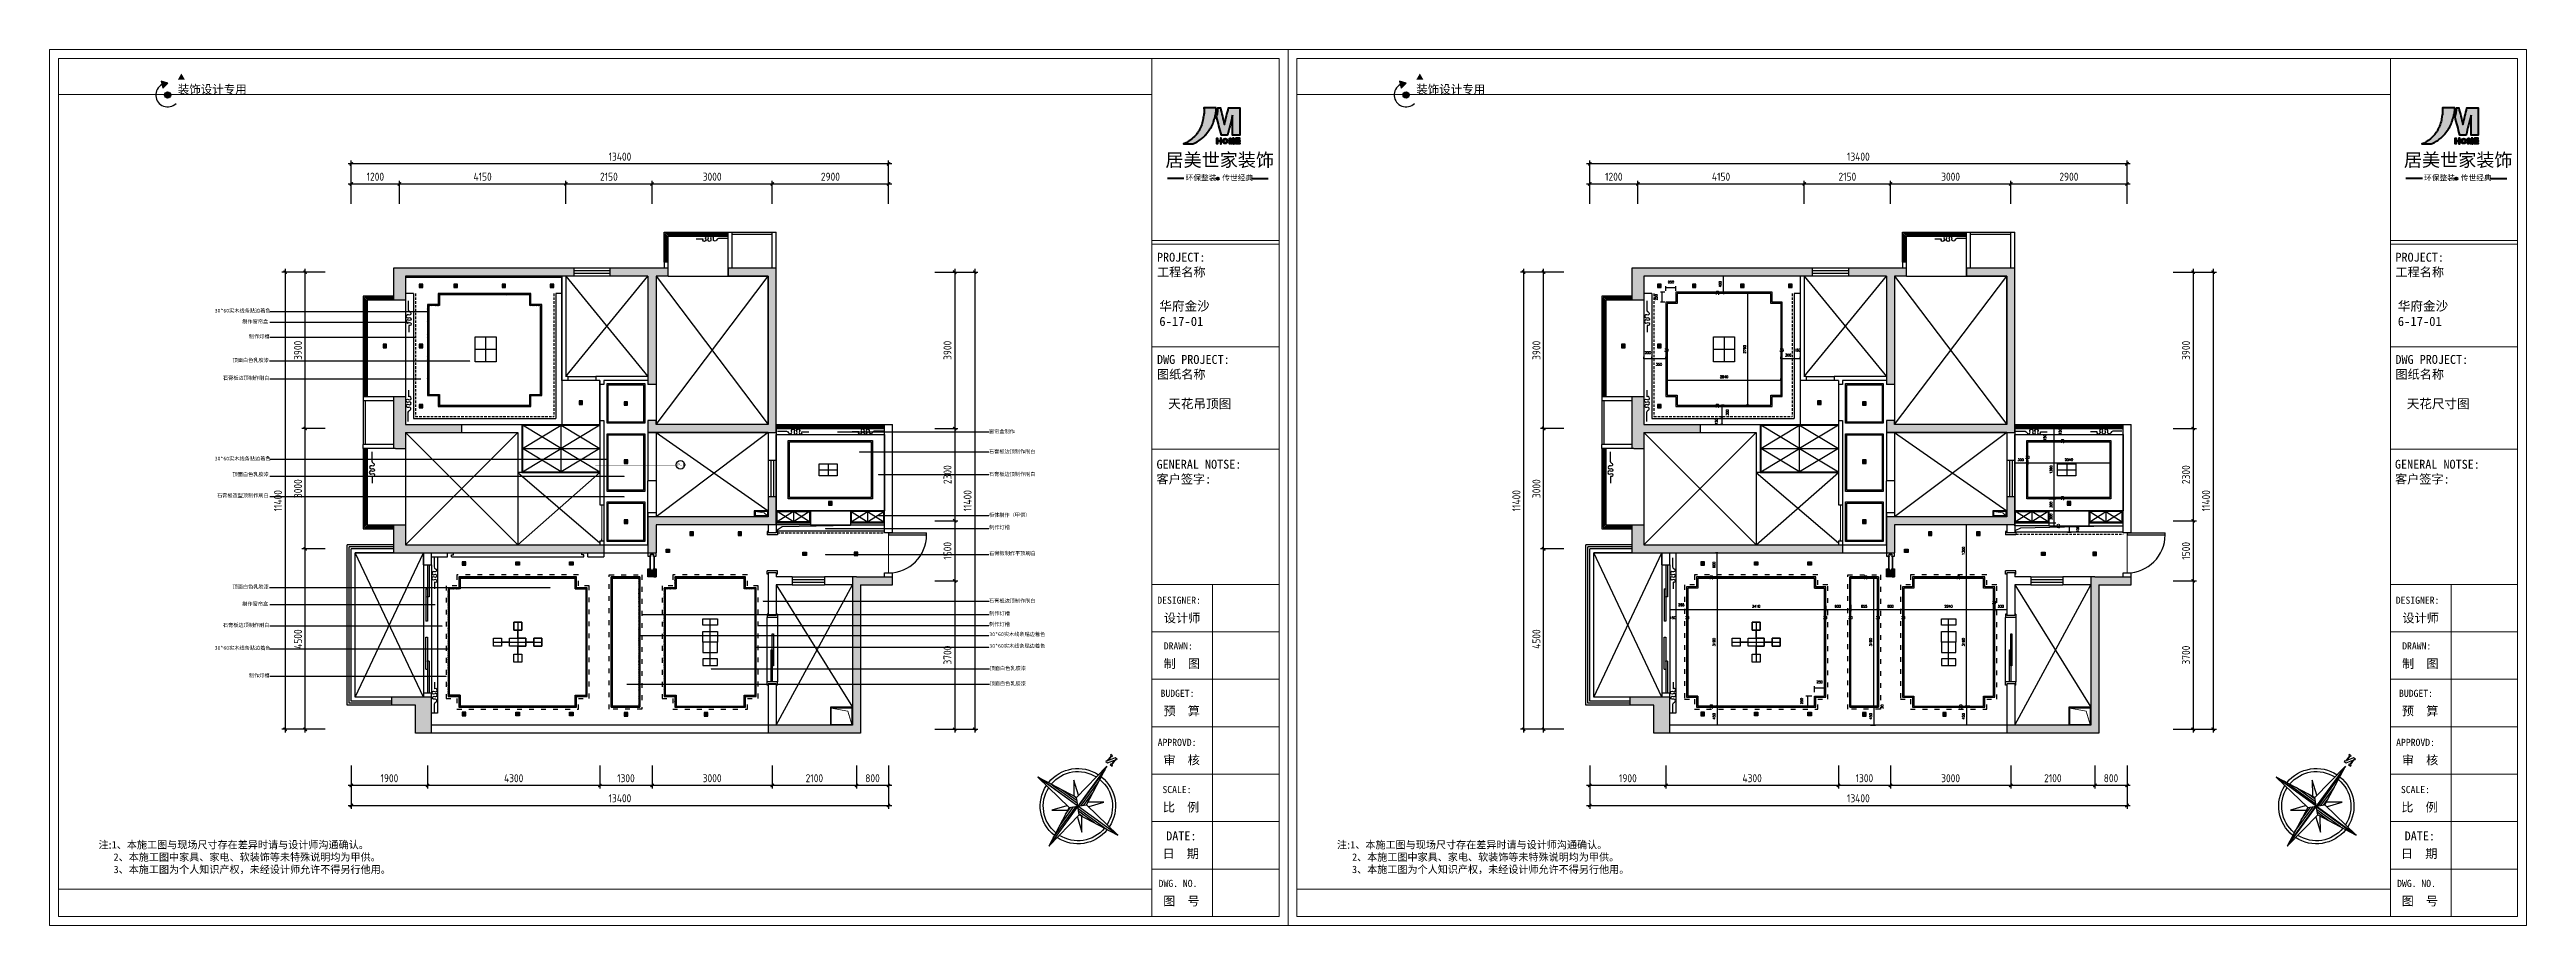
# Model space of a CAD drawing. Extents: x 643133 to 135659452, y -425133 to -387116.
# Drawn here: x 735798 to 797575, y -408958 to -387116 of the extents above; entities that cross this region are included whole.
import ezdxf
from ezdxf.enums import TextEntityAlignment as Align

# ---------------------------------------------------------------- set-up
doc = ezdxf.new("R2010")
doc.units = 0
doc.header["$LTSCALE"] = 10
doc.header["$MEASUREMENT"] = 0
doc.linetypes.add('ACAD_ISO03W100', pattern=[30, 12, -18])
doc.linetypes.add('DASHED2', pattern=[9.525, 6.35, -3.175])
for name, color, linetype in [('30', 30, 'Continuous'), ('34', 34, 'Continuous'), ('38', 38, 'Continuous')]:
    doc.layers.add(name, color=color, linetype=linetype)
doc.layers.add('极细线', color=250, linetype='Continuous', lineweight=9)
doc.layers.add('窗线', color=2, linetype='Continuous', lineweight=20)
doc.styles.add('12354', font='', dxfattribs={"height": 180})
doc.styles.add('ATT', font='')
doc.styles.get("Standard").update_dxf_attribs({"font": 'gbenor.shx', "bigfont": 'gbcbig.shx'})
doc.styles.add('STYLE1', font='')
doc.styles.add('外部标注', font='complex.shx')
doc.styles.add('样式 1', font='complex.shx')
doc.styles.get('12354').set_extended_font_data('SimSun')
doc.styles.get('ATT').set_extended_font_data('SimSun')
doc.styles.get('STYLE1').set_extended_font_data('SimSun')
doc.dimstyles.new('平面布局内部', dxfattribs={"dimtxt": 60, "dimasz": 20, "dimexe": 40, "dimexo": 0, "dimgap": 50, "dimtad": 1, "dimdec": 0, "dimzin": 0, "dimdsep": 46, "dimtxsty": '外部标注', "dimblk": 'ARCHTICK', "dimcen": 5, "dimclrt": 56, "dimadec": 0, "dimazin": 0, "dimtfac": 1, "dimtdec": 0, "dimtmove": 2, "dimatfit": 3, "dimldrblk": 'DOT', "dimfxl": 40, "dimtolj": 1, "dimtzin": 0, "dimarcsym": 0})
pattern_1 = [(45, (23042.45973, 0), (-0.088388347648, 0.088388347648), [])]
pattern_2 = [(45, (23042.4597, 0), (-0.7071067812, 0.7071067812), [])]
pattern_3 = [(45, (23042.4597, 6e-11), (-0.7071067812, 0.7071067812), [])]
pattern_4 = [(45, (53930.8053, 0), (-0.7071067812, 0.7071067812), [])]
pattern_5 = [(45, (53930.8053, 6e-11), (-0.7071067812, 0.7071067812), [])]
pattern_6 = [(45, (23042.46, 0), (29.6984848, 79.1959595), [525, -70, 175, -35]), (45, (23063, 45.29), (-57.664558, 8.1670833), [105, -11.55, 210, -26.25]), (45, (23033.798, 33.41), (112.11178016, 145.2750882), [280, -49, 140, -35])]

msp = doc.modelspace()

# ---------------------------------------------------------------- texts
at = {"layer": '30', "char_height": 200, "attachment_point": 5}
for s, insert in [('13400', (750023.8, -389786.8)), ('13400', (780912.2, -389786.8)), ('1200', (743923.8, -390286.8)), ('4150', (746598.8, -390286.8)), ('2150', (749748.8, -390286.8)), ('3000', (752323.8, -390286.8)), ('2900', (755273.8, -390286.8)), ('1200', (774812.2, -390286.8)), ('4150', (777487.2, -390286.8)), ('2150', (780637.2, -390286.8)), ('3000', (783212.2, -390286.8)), ('2900', (786162.2, -390286.8)), ('1900', (744273.8, -405286.8)), ('4300', (747373.8, -405286.8)), ('1300', (750173.8, -405286.8)), ('3000', (752323.8, -405286.8)), ('2100', (754873.8, -405286.8)), ('800', (756323.8, -405286.8)), ('1900', (775162.2, -405286.8)), ('4300', (778262.2, -405286.8)), ('1300', (781062.2, -405286.8)), ('3000', (783212.2, -405286.8)), ('2100', (785762.2, -405286.8)), ('800', (787212.2, -405286.8)), ('13400', (750023.8, -405786.8)), ('13400', (780912.2, -405786.8))]:
    msp.add_mtext(s, dxfattribs=dict(at, insert=insert))
at = {"layer": '30', "char_height": 200, "attachment_point": 5, "rotation": 90}
for s, insert in [('3900', (741993.8, -394616.8)), ('3900', (758193.8, -394616.8)), ('3900', (772882.2, -394616.8)), ('3900', (789082.2, -394616.8)), ('2300', (758193.8, -397716.8)), ('2300', (789082.2, -397716.8)), ('11400', (741493.8, -398366.8)), ('3000', (741993.8, -398066.8)), ('11400', (758693.8, -398366.8)), ('11400', (772382.2, -398366.8)), ('3000', (772882.2, -398066.8)), ('11400', (789582.2, -398366.8)), ('1500', (758193.8, -399616.8)), ('1500', (789082.2, -399616.8)), ('4500', (741993.8, -401816.8)), ('3700', (758193.8, -402216.8)), ('4500', (772882.2, -401816.8)), ('3700', (789082.2, -402216.8))]:
    msp.add_mtext(s, dxfattribs=dict(at, insert=insert))
at = {"layer": '34', "style": 'STYLE1'}
for p in [(738998.4, -388213.9), (769886.8, -388213.9)]:
    msp.add_text('装饰设计专用', height=209.78, dxfattribs=at).set_placement(p)
at = {"layer": '34', "style": '12354'}
for s, height, p in [('PROJECT:', 222.22, (763418.3, -392295)), ('PROJECT:', 222.22, (794306.6, -392295)), ('工程名称', 222.22, (763418.3, -392664.3)), ('工程名称', 222.22, (794306.6, -392664.3)), ('DWG PROJECT:', 222.218, (763418.3, -394844)), ('DWG PROJECT:', 222.218, (794306.6, -394844)), ('图纸名称', 222.22, (763418.3, -395213.2)), ('图纸名称', 222.22, (794306.6, -395213.2)), ('客户签字:', 222.22, (763407, -397827.1)), ('GENERAL NOTSE:', 222.218, (763407, -397457.8)), ('客户签字:', 222.22, (794295.3, -397827.1)), ('GENERAL NOTSE:', 222.218, (794295.3, -397457.8)), ('DESIGNER:', 177.77, (763426.1, -400848)), ('DESIGNER:', 177.77, (794314.4, -400848)), ('设计师', 222.22, (763591.2, -401289.2)), ('设计师', 222.22, (794479.6, -401289.2)), ('DRAWN:', 177.77, (763587.2, -401987.9)), ('DRAWN:', 177.77, (794475.5, -401987.9)), ('制  图', 222.22, (763585, -402427.6)), ('制  图', 222.22, (794473.3, -402427.6)), ('BUDGET:', 177.77, (763507.9, -403169.2)), ('BUDGET:', 177.77, (794396.2, -403169.2)), ('预  算', 222.22, (763579.9, -403608.9)), ('预  算', 222.22, (794468.3, -403608.9)), ('APPROVD:', 177.77, (763435.7, -404392.7)), ('APPROVD:', 177.77, (794324.1, -404392.7)), ('审  核', 222.22, (763578.3, -404832.4)), ('审  核', 222.22, (794466.6, -404832.4)), ('SCALE:', 177.77, (763554.2, -405569.1)), ('比  例', 222.22, (763564.6, -406008.8)), ('SCALE:', 177.77, (794442.6, -405569.1)), ('比  例', 222.22, (794453, -406008.8)), ('日  期', 222.22, (763557.2, -407166)), ('DATE:', 222.22, (763648.3, -406726.3)), ('日  期', 222.22, (794445.5, -407166)), ('DATE:', 222.22, (794536.6, -406726.3)), ('DWG. NO.', 177.77, (763460.2, -407909.4)), ('图  号', 222.22, (763573, -408349.1)), ('DWG. NO.', 177.77, (794348.6, -407909.4)), ('图  号', 222.22, (794461.4, -408349.1))]:
    msp.add_text(s, height=height, dxfattribs=at).set_placement(p, align=Align.MIDDLE_LEFT)
at = {"layer": '34', "linetype": 'ByBlock', "lineweight": -3, "attachment_point": 1, "style": 'ATT'}
for s, insert, char_height, width in [('华府金沙6-17-01', (763476.9, -393395.7), 230.4, 1957.949), ('华府金沙6-17-01', (794365.2, -393395.7), 230.4, 1957.949), ('30*60实木线条贴边着色', (739916.5, -393580.6), 92.16, 1550.905), ('制作窗帘盒', (740605.9, -393852.5), 92.16, 1058.286), ('制作灯槽', (740767.6, -394224.3), 92.16, 1550.905), ('石膏板边顶制作刷白', (740120.7, -395258.8), 92.16, 1295.69), ('顶面白色乳胶漆', (740362.1, -394815.9), 92.16, 1295.69), ('天花吊顶图', (763699.1, -395832.3), 230.4, 1957.949), ('天花尺寸图', (794587.5, -395832.3), 230.4, 1957.949), ('窗帘盒制作', (759228, -396594.9), 92.16, 1295.69), ('石膏板边顶制作刷白', (759228, -397094), 92.16, 1295.69), ('30*60实木线条贴边着色', (739916.5, -397268.8), 92.16, 1550.905), ('顶面白色乳胶漆', (740362.1, -397661.8), 92.16, 1295.69), ('石膏板边顶制作刷白', (759228, -397658.2), 92.16, 1295.69), ('石膏板造型顶制作刷白', (739974.3, -398189.1), 92.16, 1295.69), ('柜体制作（甲供）', (759228, -398675.1), 92.16, 1295.69), ('制作灯槽', (759233.8, -398983.4), 92.16, 1550.905), ('石膏板制作平顶刷白', (759233.8, -399631.5), 92.16, 1550.905), ('顶面白色乳胶漆', (740362.1, -400465), 92.16, 1295.69), ('制作窗帘盒', (740605.9, -400893), 92.16, 1058.286), ('石膏板边顶制作刷白', (759228, -400814.8), 92.16, 1295.69), ('石膏板边顶制作刷白', (740120.7, -401422), 92.16, 1295.69), ('制作灯槽', (759233.8, -401131.4), 92.16, 1550.905), ('制作灯槽', (759233.8, -401401.2), 92.16, 1550.905), ('30*60实木线条贴边着色', (739916.5, -401991.4), 92.16, 1550.905), ('30*60实木线条贴边着色', (759237.2, -401648.3), 92.16, 1550.905), ('30*60实木线条贴边着色', (759237.2, -401940.5), 92.16, 1550.905), ('制作灯槽', (740767.6, -402679.3), 92.16, 1550.905), ('顶面白色乳胶漆', (759245.3, -402497.4), 92.16, 1295.69), ('顶面白色乳胶漆', (759245.3, -402878.2), 92.16, 1295.69)]:
    msp.add_mtext(s, dxfattribs=dict(at, insert=insert, char_height=char_height, width=width))
at = {"layer": '34', "color": 1, "linetype": 'ByBlock', "lineweight": -3, "insert": (751452.5, -397432.2), "char_height": 80.64, "width": 685.282, "attachment_point": 1, "style": 'ATT'}
msp.add_mtext('P-1', dxfattribs=at)
at = {"layer": '34', "char_height": 184.32, "width": 8552.035, "attachment_point": 1, "style": '样式 1'}
for insert in [(737019.8, -406854.2), (767908.1, -406854.2)]:
    msp.add_mtext('{\\fSimSun|b0|i0|c134|p2;注}:{\\fSimSun|b0|i0|c134|p2;1、本施工图与现场尺寸存在差异时请与设计师沟通确认。\\P   2、本施工图中家具、家电、软装饰等未特殊说明均为甲供。\\P   3、本施工图为个人知识产权，未经设计师允许不得另行他用。}', dxfattribs=dict(at, insert=insert))

# ---------------------------------------------------------------- blocks, each defined once
blk = doc.blocks.new('_ArchTick')
at = {"color": 0, "linetype": 'ByBlock', "const_width": 0.4}
blk.add_lwpolyline([(-0.5, -0.5), (0.5, 0.5)], dxfattribs=at)
blk = doc.blocks.new('A$C4FE514A6')
at = {"layer": '38'}
h = blk.add_hatch(color=256, dxfattribs=at)
h.paths.add_polyline_path([(218, 150), (202, 150, -0.1989124), (186, 114, -0.1989124), (150, 98), (150, 82, 0.1989124), (198, 102, 0.1989124)])
h.paths.add_polyline_path([(150, 218), (150, 202, -0.4142136), (202, 150), (218, 150, 0.4142136)])
h.paths.add_polyline_path([(150, 202), (150, 218, 0.1989124), (102, 198, 0.1989124), (82, 150), (98, 150, -0.1989124), (114, 186, -0.1989124)])
h.paths.add_polyline_path([(150, 82), (150, 98, -0.4142136), (98, 150), (82, 150, 0.4142136)])
at = {"layer": '34'}
for p, q in [((140, 150), (67, 150)), ((145, 150), (155, 150)), ((150, 160), (150, 247)), ((150, 145), (150, 155)), ((150, 140), (150, 62)), ((160, 150), (236, 150))]:
    blk.add_line(p, q, dxfattribs=at)
at = {"layer": '34', "linetype": 'ByBlock'}
blk.add_lwpolyline([(300, 0), (0, 0), (0, 300), (300, 300)], close=True, dxfattribs=at)
at = {"layer": '34'}
for radius in [67.7, 51.6]:
    blk.add_circle((150, 150), radius, dxfattribs=at)
at = {"layer": '38', "linetype": 'ByBlock'}
blk.add_lwpolyline([(270, 30), (30, 30), (30, 270), (270, 270)], close=True, dxfattribs=at)
blk = doc.blocks.new('A$C2F4C2F6D')
at = {"layer": '34', "lineweight": 70}
h = blk.add_hatch(color=256, dxfattribs=at)
h.dxf.hatch_style = 1
edge = h.paths.add_edge_path()
edge.add_spline(control_points=[(739, 1367), (741, 1347), (745, 1304), (733, 1230), (722, 1159), (703, 1075), (674, 1004), (632, 932), (582, 861), (512, 804), (441, 747), (395, 727), (369, 716)], knot_values=[821.693615, 821.693615, 821.693615, 821.693615, 881.714285, 951.692164, 1042.873539, 1097.88705, 1211.017281, 1271.746573, 1347.160579, 1471.309437, 1537.857957, 1620.799899, 1620.799899, 1620.799899, 1620.799899], weights=[1, 1, 1, 1, 1, 1, 1, 1, 1, 1, 1, 1, 1], degree=3, periodic=0)
edge.add_spline(control_points=[(369, 716), (425, 716), (481, 716), (537, 716)], knot_values=[820.693615, 820.693615, 820.693615, 820.693615, 821.693615, 821.693615, 821.693615, 821.693615], weights=[1, 1, 1, 1], degree=3, periodic=0)
edge.add_spline(control_points=[(537, 716), (556, 726), (602, 749), (661, 783), (716, 827), (755, 866), (797, 912), (831, 959), (870, 1018), (901, 1075), (916, 1136), (936, 1188), (950, 1246), (959, 1299), (962, 1337), (962, 1359), (962, 1367)], knot_values=[0, 0, 0, 0, 63.625453, 157.471195, 201.223304, 273.64864, 324.749062, 388.755508, 445.405141, 541.77799, 574.43262, 635.347493, 707.473665, 753.740434, 797.337565, 820.693615, 820.693615, 820.693615, 820.693615], weights=[1, 1, 1, 1, 1, 1, 1, 1, 1, 1, 1, 1, 1, 1, 1, 1, 1], degree=3, periodic=0)
edge.add_spline(control_points=[(962, 1367), (888, 1367), (814, 1367), (739, 1367)], knot_values=[1620.799899, 1620.799899, 1620.799899, 1620.799899, 1621.799899, 1621.799899, 1621.799899, 1621.799899], weights=[1, 1, 1, 1], degree=3, periodic=0)
edge = h.paths.add_edge_path()
edge.add_spline(control_points=[(1109, 1067), (1084, 1167), (1060, 1267), (1035, 1367)], knot_values=[5, 5, 5, 5, 6, 6, 6, 6], weights=[1, 1, 1, 1], degree=3, periodic=0)
edge.add_spline(control_points=[(1035, 1367), (1020, 1367), (1006, 1367), (991, 1367)], knot_values=[6, 6, 6, 6, 7, 7, 7, 7], weights=[1, 1, 1, 1], degree=3, periodic=0)
edge.add_spline(control_points=[(991, 1367), (992, 1359), (993, 1338), (990, 1299), (982, 1253), (972, 1221), (967, 1205)], knot_values=[7, 7, 7, 7, 30.180111, 71.314603, 122.667075, 171.80595, 171.80595, 171.80595, 171.80595], weights=[1, 1, 1, 1, 1, 1, 1], degree=3, periodic=0)
edge.add_spline(control_points=[(967, 1205), (996, 1096), (1024, 987), (1053, 877)], knot_values=[171.80595, 171.80595, 171.80595, 171.80595, 172.80595, 172.80595, 172.80595, 172.80595], weights=[1, 1, 1, 1], degree=3, periodic=0)
edge.add_spline(control_points=[(1053, 877), (1091, 877), (1128, 877), (1166, 877)], knot_values=[172.80595, 172.80595, 172.80595, 172.80595, 173.80595, 173.80595, 173.80595, 173.80595], weights=[1, 1, 1, 1], degree=3, periodic=0)
edge.add_spline(control_points=[(1166, 877), (1196, 998), (1226, 1118), (1257, 1239)], knot_values=[173.80595, 173.80595, 173.80595, 173.80595, 174.80595, 174.80595, 174.80595, 174.80595], weights=[1, 1, 1, 1], degree=3, periodic=0)
edge.add_spline(control_points=[(1257, 1239), (1257, 1118), (1257, 998), (1257, 877)], knot_values=[0, 0, 0, 0, 1, 1, 1, 1], weights=[1, 1, 1, 1], degree=3, periodic=0)
edge.add_spline(control_points=[(1257, 877), (1301, 877), (1345, 877), (1388, 877)], knot_values=[1, 1, 1, 1, 2, 2, 2, 2], weights=[1, 1, 1, 1], degree=3, periodic=0)
edge.add_spline(control_points=[(1388, 877), (1388, 1041), (1388, 1204), (1388, 1367)], knot_values=[2, 2, 2, 2, 3, 3, 3, 3], weights=[1, 1, 1, 1], degree=3, periodic=0)
edge.add_spline(control_points=[(1388, 1367), (1320, 1367), (1251, 1367), (1183, 1367)], knot_values=[3, 3, 3, 3, 4, 4, 4, 4], weights=[1, 1, 1, 1], degree=3, periodic=0)
edge.add_spline(control_points=[(1183, 1367), (1158, 1267), (1134, 1167), (1109, 1067)], knot_values=[4, 4, 4, 4, 5, 5, 5, 5], weights=[1, 1, 1, 1], degree=3, periodic=0)
h = blk.add_hatch(color=256, dxfattribs=at)
h.dxf.hatch_style = 1
h.paths.add_polyline_path([(1051, 819), (1036, 819), (1036, 777), (986, 777), (986, 819), (971, 819), (971, 719), (986, 719), (986, 762), (1036, 762), (1036, 719), (1051, 719)])
h = blk.add_hatch(color=256, dxfattribs=at)
h.dxf.hatch_style = 1
h.paths.add_polyline_path([(1168, 769, 1), (1077, 769, 1)])
h.paths.add_polyline_path([(1092, 769, -1), (1153, 769, -1)], flags=16)
h = blk.add_hatch(color=256, dxfattribs=at)
h.dxf.hatch_style = 1
h.paths.add_polyline_path([(1213, 804), (1215, 804), (1232, 719), (1253, 719), (1269, 804), (1271, 804), (1271, 719), (1286, 719), (1286, 819), (1256, 819), (1242, 744), (1228, 819), (1198, 819), (1198, 719), (1213, 719)])
h = blk.add_hatch(color=256, dxfattribs=at)
h.dxf.hatch_style = 1
h.paths.add_polyline_path([(1336, 760), (1386, 760), (1386, 776), (1336, 776), (1336, 804), (1388, 804), (1388, 819), (1318, 819), (1318, 804), (1318, 719), (1336, 719), (1388, 719), (1388, 734), (1336, 734)])
h = blk.add_hatch(color=256, dxfattribs=at)
h.dxf.hatch_style = 1
h.paths.add_polyline_path([(1009, 89, 1), (969, 89, 1)])
for p, q in [((1198, 819), (1228, 819)), ((1207, 819), (1222, 819)), ((1215, 804), (1232, 719)), ((1228, 819), (1242, 744)), ((1253, 719), (1232, 719)), ((1242, 744), (1256, 819)), ((1253, 719), (1269, 804)), ((1266, 819), (1256, 819)), ((1286, 819), (1256, 819)), ((376, 89), (76, 89)), ((1601, 89), (1901, 89))]:
    blk.add_line(p, q, dxfattribs=at)
for points in [[(986, 762), (986, 719), (971, 719), (971, 819), (986, 819), (986, 777)], [(986, 777), (1036, 777)], [(1036, 762), (986, 762)], [(1036, 762), (1036, 719), (1051, 719), (1051, 819), (1036, 819), (1036, 777)], [(1215, 804), (1213, 804), (1213, 719), (1198, 719), (1198, 819)], [(1269, 804), (1271, 804), (1271, 719), (1286, 719), (1286, 819)], [(1336, 804), (1388, 804), (1388, 819), (1318, 819), (1318, 804)], [(1336, 719), (1318, 719), (1318, 804)], [(1336, 734), (1388, 734), (1388, 719), (1318, 719), (1318, 734)], [(1336, 804), (1336, 776)], [(1336, 776), (1386, 776), (1386, 760), (1336, 760)], [(1336, 760), (1336, 734)]]:
    blk.add_lwpolyline(points, dxfattribs=at)
for centre, radius in [((1123, 769), 45.5), ((1123, 769), 30.5), ((989, 89), 20)]:
    blk.add_circle(centre, radius, dxfattribs=at)
for points, knots in [([(962, 1367), (962, 1359), (962, 1337), (959, 1299), (950, 1246), (936, 1188), (916, 1136), (901, 1075), (870, 1018), (831, 959), (797, 912), (755, 866), (716, 827), (661, 783), (602, 749), (556, 726), (537, 716), (481, 716), (425, 716), (369, 716), (395, 727), (441, 747), (512, 804), (582, 861), (632, 932), (674, 1004), (703, 1075), (722, 1159), (733, 1230), (745, 1304), (741, 1347), (739, 1367), (814, 1367), (888, 1367), (962, 1367)], [0, 0, 0, 0, 23.35605, 66.953181, 113.21995, 185.346122, 246.260995, 278.915625, 375.288474, 431.938107, 495.944553, 547.044975, 619.470311, 663.22242, 757.068162, 820.693615, 820.693615, 820.693615, 821.693615, 821.693615, 821.693615, 904.635557, 971.184077, 1095.332935, 1170.74694, 1231.476232, 1344.606464, 1399.619975, 1490.80135, 1560.779229, 1620.799899, 1620.799899, 1620.799899, 1621.799899, 1621.799899, 1621.799899, 1621.799899]), ([(1257, 1239), (1257, 1118), (1257, 998), (1257, 877), (1301, 877), (1345, 877), (1388, 877), (1388, 1041), (1388, 1204), (1388, 1367), (1320, 1367), (1251, 1367), (1183, 1367), (1158, 1267), (1134, 1167), (1109, 1067), (1084, 1167), (1060, 1267), (1035, 1367), (1020, 1367), (1006, 1367), (991, 1367), (992, 1359), (993, 1338), (990, 1299), (982, 1253), (972, 1221), (967, 1205), (996, 1096), (1024, 987), (1053, 877), (1091, 877), (1128, 877), (1166, 877), (1196, 998), (1226, 1118), (1257, 1239)], [0, 0, 0, 0, 1, 1, 1, 2, 2, 2, 3, 3, 3, 4, 4, 4, 5, 5, 5, 6, 6, 6, 7, 7, 7, 30.180111, 71.314603, 122.667075, 171.80595, 171.80595, 171.80595, 172.80595, 172.80595, 172.80595, 173.80595, 173.80595, 173.80595, 174.80595, 174.80595, 174.80595, 174.80595])]:
    blk.add_open_spline(points, degree=3, knots=knots, dxfattribs=at)
at = {"layer": '34', "lineweight": 70, "attachment_point": 1}
for s, insert, char_height, width in [('{\\fMicrosoft YaHei|b0|i0|c134|p34;居美世家装饰}', (42, 547), 240, 1991.83), ('{\\fMicrosoft YaHei|b0|i0|c134|p34;环保整装   传世经典}', (406, 155), 100, 2388.72)]:
    blk.add_mtext(s, dxfattribs=dict(at, insert=insert, char_height=char_height, width=width))
blk = doc.blocks.new('A$C07E851D9')
at = {"layer": '38'}
h = blk.add_hatch(dxfattribs=at)
h.set_pattern_fill('LINE', color=256, scale=6.830208, angle=90, style=0)
h.set_pattern_definition([(90, (-25554.993, -3691.864), (-21.68591, 7e-15), [])])
h.paths.add_polyline_path([(498, 640), (569, 569), (569, 1138)])
h.paths.add_polyline_path([(569, 0), (640, 498), (569, 569)])
h = blk.add_hatch(dxfattribs=at)
h.set_pattern_fill('LINE', color=256, scale=6.830208, style=0)
h.set_pattern_definition([(360, (-25554.993, -3691.864), (5e-15, 21.68591), [])])
h.paths.add_polyline_path([(0, 569), (498, 498), (569, 569)])
h.paths.add_polyline_path([(640, 640), (569, 569), (1138, 569)])
at = {"layer": '34'}
for p, q in [((498, 640, 210), (569, 1138, 210)), ((569, 1138, 210), (640, 640, 210)), ((569, 1138, 210), (569, 569, 210)), ((0, 569, 210), (498, 640, 210)), ((640, 640, 210), (1138, 569, 210)), ((0, 569, 210), (569, 569, 210)), ((498, 498, 210), (0, 569, 210)), ((569, 0, 210), (498, 498, 210)), ((569, 569, 210), (569, 0, 210)), ((569, 569, 210), (1138, 569, 210)), ((640, 498, 210), (569, 0, 210)), ((1138, 569, 210), (640, 498, 210))]:
    blk.add_line(p, q, dxfattribs=at)
at = {"layer": '38'}
for p, q in [((356, 783, 210), (498, 676, 210)), ((462, 640, 210), (356, 783, 210)), ((569, 569, 210), (498, 640, 210)), ((569, 569, 210), (640, 640, 210)), ((640, 676, 210), (783, 783, 210)), ((783, 783, 210), (676, 640, 210)), ((356, 356, 210), (462, 498, 210)), ((498, 462, 210), (356, 356, 210)), ((498, 498, 210), (569, 569, 210)), ((640, 498, 210), (569, 569, 210)), ((783, 356, 210), (640, 462, 210)), ((676, 498, 210), (783, 356, 210))]:
    blk.add_line(p, q, dxfattribs=at)
at = {"layer": '38', "elevation": 210}
blk.add_lwpolyline([(540, 1183), (549, 1183), (549, 1174), (522, 1174), (522, 1183), (531, 1183), (531, 1263), (522, 1263), (522, 1272), (549, 1272), (594, 1201), (594, 1263), (585, 1263), (585, 1272), (611, 1272), (611, 1263), (602, 1263), (602, 1183), (611, 1183), (611, 1174), (585, 1174), (540, 1245), (540, 1183)], dxfattribs=at)
at = {"layer": '38'}
for radius, start, end in [(433, 92.5891, 177.4109), (398, 93.5464, 176.4536), (433, 2.5891, 87.4109), (398, 3.5464, 86.4536), (433, 182.5891, 267.4109), (398, 183.5464, 266.4536), (433, 272.5891, 357.4109), (398, 273.5464, 356.4536)]:
    blk.add_arc((569, 569, 210), radius, start, end, dxfattribs=at)
blk = doc.blocks.new('*D62')
at = {"layer": '34', "color": 0, "lineweight": -2}
for p, q in [((775562, -394828), (775562, -394778)), ((775562, -394818), (775762, -394818)), ((775762, -394828), (775762, -394778))]:
    blk.add_line(p, q, dxfattribs=at)
at = {"layer": 'Defpoints', "color": 0}
for p in [(775562, -394828), (775762, -394818), (775762, -394828)]:
    blk.add_point(p, dxfattribs=at)
at = {"layer": '34', "color": 0, "lineweight": -2, "xscale": 20, "yscale": 20, "zscale": 20, "rotation": 180}
blk.add_blockref('_ArchTick', (775562, -394818), dxfattribs=at)
at = {"layer": '34', "color": 0, "lineweight": -2, "xscale": 20, "yscale": 20, "zscale": 20}
blk.add_blockref('_ArchTick', (775762, -394818), dxfattribs=at)
at = {"layer": '34', "color": 56, "insert": (775662, -394673), "char_height": 60, "attachment_point": 5, "style": '外部标注'}
blk.add_mtext('\\A1;200', dxfattribs=at)
blk = doc.blocks.new('_Dot')
at = {"color": 0, "linetype": 'ByBlock', "lineweight": -2}
blk.add_line((-0.5, 0), (-1, 0), dxfattribs=at)
at = {"color": 0, "linetype": 'ByBlock', "const_width": 0.5}
blk.add_lwpolyline([(-0.25, 0, 1), (0.25, 0, 1)], format="xyb", close=True, dxfattribs=at)
blk = doc.blocks.new('*D63')
at = {"layer": '34', "color": 0, "lineweight": -2}
for p, q in [((775762, -394828), (775762, -394778)), ((775762, -394818), (776112, -394818)), ((776112, -394818), (776112, -394778))]:
    blk.add_line(p, q, dxfattribs=at)
at = {"layer": 'Defpoints', "color": 0}
for p in [(775762, -394828), (776112, -394818), (776112, -394818)]:
    blk.add_point(p, dxfattribs=at)
at = {"layer": '34', "color": 0, "lineweight": -2, "xscale": 20, "yscale": 20, "zscale": 20, "rotation": 180}
blk.add_blockref('_ArchTick', (775762, -394818), dxfattribs=at)
at = {"layer": '34', "color": 0, "lineweight": -2, "xscale": 20, "yscale": 20, "zscale": 20}
blk.add_blockref('_ArchTick', (776112, -394818), dxfattribs=at)
at = {"layer": '34', "color": 56, "insert": (775937, -394967), "char_height": 60, "attachment_point": 5, "style": '外部标注'}
blk.add_mtext('\\A1;350', dxfattribs=at)
blk = doc.blocks.new('*D64')
at = {"layer": '34', "color": 0, "lineweight": -2}
for p, q in [((776112, -394818), (776092, -394818)), ((776112, -394818), (776112, -394778)), ((776112, -394818), (776142, -394818)), ((776142, -394818), (776142, -394778)), ((776142, -394818), (776162, -394818))]:
    blk.add_line(p, q, dxfattribs=at)
at = {"layer": 'Defpoints', "color": 0}
for p in [(776112, -394818), (776142, -394818), (776142, -394818)]:
    blk.add_point(p, dxfattribs=at)
at = {"layer": '34', "color": 0, "lineweight": -2, "xscale": 20, "yscale": 20, "zscale": 20}
blk.add_blockref('_ArchTick', (776112, -394818), dxfattribs=at)
at = {"layer": '34', "color": 0, "lineweight": -2, "xscale": 20, "yscale": 20, "zscale": 20, "rotation": 180}
blk.add_blockref('_ArchTick', (776142, -394818), dxfattribs=at)
at = {"layer": '34', "color": 56, "insert": (776127, -394613), "char_height": 60, "attachment_point": 5, "style": '外部标注'}
blk.add_mtext('\\A1;30', dxfattribs=at)
blk = doc.blocks.new('*D65')
at = {"layer": '34', "color": 0, "lineweight": -2}
for p, q in [((776142, -395358), (776142, -395318)), ((776142, -395358), (778982, -395358)), ((778982, -395358), (778982, -395318))]:
    blk.add_line(p, q, dxfattribs=at)
at = {"layer": 'Defpoints', "color": 0}
for p in [(776142, -395358), (778982, -395358), (778982, -395358)]:
    blk.add_point(p, dxfattribs=at)
at = {"layer": '34', "color": 0, "lineweight": -2, "xscale": 20, "yscale": 20, "zscale": 20, "rotation": 180}
blk.add_blockref('_ArchTick', (776142, -395358), dxfattribs=at)
at = {"layer": '34', "color": 0, "lineweight": -2, "xscale": 20, "yscale": 20, "zscale": 20}
blk.add_blockref('_ArchTick', (778982, -395358), dxfattribs=at)
at = {"layer": '34', "color": 56, "insert": (777562, -395278), "char_height": 60, "attachment_point": 5, "style": '外部标注'}
blk.add_mtext('\\A1;2840', dxfattribs=at)
blk = doc.blocks.new('*D66')
at = {"layer": '34', "color": 0, "lineweight": -2}
for p, q in [((778982, -394818), (778962, -394818)), ((778982, -394818), (778982, -394778)), ((778982, -394818), (779012, -394818)), ((779012, -394818), (779012, -394778)), ((779012, -394818), (779032, -394818))]:
    blk.add_line(p, q, dxfattribs=at)
at = {"layer": 'Defpoints', "color": 0}
for p in [(778982, -394818), (779012, -394818), (779012, -394818)]:
    blk.add_point(p, dxfattribs=at)
at = {"layer": '34', "color": 0, "lineweight": -2, "xscale": 20, "yscale": 20, "zscale": 20}
blk.add_blockref('_ArchTick', (778982, -394818), dxfattribs=at)
at = {"layer": '34', "color": 0, "lineweight": -2, "xscale": 20, "yscale": 20, "zscale": 20, "rotation": 180}
blk.add_blockref('_ArchTick', (779012, -394818), dxfattribs=at)
at = {"layer": '34', "color": 56, "insert": (778997, -394613), "char_height": 60, "attachment_point": 5, "style": '外部标注'}
blk.add_mtext('\\A1;30', dxfattribs=at)
blk = doc.blocks.new('*D67')
at = {"layer": '34', "color": 0, "lineweight": -2}
for p, q in [((779012, -394818), (779012, -394778)), ((779012, -394818), (779312, -394818)), ((779312, -394818), (779312, -394858))]:
    blk.add_line(p, q, dxfattribs=at)
at = {"layer": 'Defpoints', "color": 0}
for p in [(779012, -394818), (779312, -394818), (779312, -394818)]:
    blk.add_point(p, dxfattribs=at)
at = {"layer": '34', "color": 0, "lineweight": -2, "xscale": 20, "yscale": 20, "zscale": 20, "rotation": 180}
blk.add_blockref('_ArchTick', (779012, -394818), dxfattribs=at)
at = {"layer": '34', "color": 0, "lineweight": -2, "xscale": 20, "yscale": 20, "zscale": 20}
blk.add_blockref('_ArchTick', (779312, -394818), dxfattribs=at)
at = {"layer": '34', "color": 56, "insert": (779162, -394738), "char_height": 60, "attachment_point": 5, "style": '外部标注'}
blk.add_mtext('\\A1;300', dxfattribs=at)
blk = doc.blocks.new('*D68')
at = {"layer": '34', "color": 0, "lineweight": -2}
for p, q in [((779312, -394818), (779312, -394858)), ((779312, -394818), (779462, -394818)), ((779462, -394818), (779462, -394778))]:
    blk.add_line(p, q, dxfattribs=at)
at = {"layer": 'Defpoints', "color": 0}
for p in [(779312, -394818), (779462, -394818), (779462, -394818)]:
    blk.add_point(p, dxfattribs=at)
at = {"layer": '34', "color": 0, "lineweight": -2, "xscale": 20, "yscale": 20, "zscale": 20, "rotation": 180}
blk.add_blockref('_ArchTick', (779312, -394818), dxfattribs=at)
at = {"layer": '34', "color": 0, "lineweight": -2, "xscale": 20, "yscale": 20, "zscale": 20}
blk.add_blockref('_ArchTick', (779462, -394818), dxfattribs=at)
at = {"layer": '34', "color": 56, "insert": (779387, -394613), "char_height": 60, "attachment_point": 5, "style": '外部标注'}
blk.add_mtext('\\A1;150', dxfattribs=at)
blk = doc.blocks.new('*D69')
at = {"layer": '34', "color": 0, "lineweight": -2}
for p, q in [((777531, -396317), (777475, -396317)), ((777531, -396467), (777475, -396467)), ((777515, -396467), (777515, -396317))]:
    blk.add_line(p, q, dxfattribs=at)
at = {"layer": 'Defpoints', "color": 0}
for p in [(777515, -396317), (777531, -396317), (777531, -396467)]:
    blk.add_point(p, dxfattribs=at)
at = {"layer": '34', "color": 0, "lineweight": -2, "xscale": 20, "yscale": 20, "zscale": 20}
for p, rotation in [((777515, -396317), 90), ((777515, -396467), 270)]:
    blk.add_blockref('_ArchTick', p, dxfattribs=dict(at, rotation=rotation))
at = {"layer": '34', "color": 56, "insert": (777370, -396392), "char_height": 60, "attachment_point": 5, "rotation": 90, "style": '外部标注'}
blk.add_mtext('\\A1;150', dxfattribs=at)
blk = doc.blocks.new('*D70')
at = {"layer": '34', "color": 0, "lineweight": -2}
for p, q in [((777562, -396017), (777475, -396017)), ((777531, -396317), (777475, -396317)), ((777515, -396317), (777515, -396017))]:
    blk.add_line(p, q, dxfattribs=at)
at = {"layer": 'Defpoints', "color": 0}
for p in [(777515, -396017), (777531, -396317), (777562, -396017)]:
    blk.add_point(p, dxfattribs=at)
at = {"layer": '34', "color": 0, "lineweight": -2, "xscale": 20, "yscale": 20, "zscale": 20}
for p, rotation in [((777515, -396017), 90), ((777515, -396317), 270)]:
    blk.add_blockref('_ArchTick', p, dxfattribs=dict(at, rotation=rotation))
at = {"layer": '34', "color": 56, "insert": (777642, -396167), "char_height": 60, "attachment_point": 5, "rotation": 90, "style": '外部标注'}
blk.add_mtext('\\A1;300', dxfattribs=at)
blk = doc.blocks.new('*D71')
at = {"layer": '34', "color": 0, "lineweight": -2}
for p, q in [((777562, -395987), (777500, -395987)), ((777540, -395987), (777540, -395967)), ((777540, -396017), (777540, -395987)), ((777562, -396017), (777500, -396017)), ((777540, -396017), (777540, -396037))]:
    blk.add_line(p, q, dxfattribs=at)
at = {"layer": 'Defpoints', "color": 0}
for p in [(777540, -395987), (777562, -395987), (777562, -396017)]:
    blk.add_point(p, dxfattribs=at)
at = {"layer": '34', "color": 0, "lineweight": -2, "xscale": 20, "yscale": 20, "zscale": 20}
for p, rotation in [((777540, -395987), 270), ((777540, -396017), 90)]:
    blk.add_blockref('_ArchTick', p, dxfattribs=dict(at, rotation=rotation))
at = {"layer": '34', "color": 56, "insert": (777395, -396002), "char_height": 60, "attachment_point": 5, "rotation": 90, "style": '外部标注'}
blk.add_mtext('\\A1;30', dxfattribs=at)
blk = doc.blocks.new('*D72')
at = {"layer": '34', "color": 0, "lineweight": -2}
for p, q in [((778273, -393197), (778117, -393197)), ((778157, -395987), (778157, -393197)), ((778179, -395987), (778117, -395987))]:
    blk.add_line(p, q, dxfattribs=at)
at = {"layer": 'Defpoints', "color": 0}
for p in [(778157, -393197), (778273, -393197), (778179, -395987)]:
    blk.add_point(p, dxfattribs=at)
at = {"layer": '34', "color": 0, "lineweight": -2, "xscale": 20, "yscale": 20, "zscale": 20}
for p, rotation in [((778157, -393197), 90), ((778157, -395987), 270)]:
    blk.add_blockref('_ArchTick', p, dxfattribs=dict(at, rotation=rotation))
at = {"layer": '34', "color": 56, "insert": (778077, -394592), "char_height": 60, "attachment_point": 5, "rotation": 90, "style": '外部标注'}
blk.add_mtext('\\A1;2790', dxfattribs=at)
blk = doc.blocks.new('*D73')
at = {"layer": '34', "color": 0, "lineweight": -2}
for p, q in [((777662, -393167), (777504, -393167)), ((777658, -393197), (777504, -393197)), ((777544, -393167), (777544, -393147)), ((777544, -393197), (777544, -393167)), ((777544, -393197), (777544, -393217))]:
    blk.add_line(p, q, dxfattribs=at)
at = {"layer": 'Defpoints', "color": 0}
for p in [(777544, -393167), (777658, -393197), (777662, -393167)]:
    blk.add_point(p, dxfattribs=at)
at = {"layer": '34', "color": 0, "lineweight": -2, "xscale": 20, "yscale": 20, "zscale": 20}
for p, rotation in [((777544, -393167), 270), ((777544, -393197), 90)]:
    blk.add_blockref('_ArchTick', p, dxfattribs=dict(at, rotation=rotation))
at = {"layer": '34', "color": 56, "insert": (777399, -393182), "char_height": 60, "attachment_point": 5, "rotation": 90, "style": '外部标注'}
blk.add_mtext('\\A1;30', dxfattribs=at)
blk = doc.blocks.new('*D74')
at = {"layer": '34', "color": 0, "lineweight": -2}
for p, q in [((777662, -392767), (777504, -392767)), ((777544, -393167), (777544, -392767)), ((777662, -393167), (777504, -393167))]:
    blk.add_line(p, q, dxfattribs=at)
at = {"layer": 'Defpoints', "color": 0}
for p in [(777544, -392767), (777662, -392767), (777662, -393167)]:
    blk.add_point(p, dxfattribs=at)
at = {"layer": '34', "color": 0, "lineweight": -2, "xscale": 20, "yscale": 20, "zscale": 20}
for p, rotation in [((777544, -392767), 90), ((777544, -393167), 270)]:
    blk.add_blockref('_ArchTick', p, dxfattribs=dict(at, rotation=rotation))
at = {"layer": '34', "color": 56, "insert": (777464, -392967), "char_height": 60, "attachment_point": 5, "rotation": 90, "style": '外部标注'}
blk.add_mtext('\\A1;400', dxfattribs=at)
blk = doc.blocks.new('*D75')
at = {"layer": '34', "color": 0, "lineweight": -2}
for p, q in [((776088, -393167), (775973, -393167)), ((776088, -393417), (775973, -393417)), ((776013, -393167), (776013, -393417))]:
    blk.add_line(p, q, dxfattribs=at)
at = {"layer": 'Defpoints', "color": 0}
for p in [(776013, -393417), (776088, -393167), (776088, -393417)]:
    blk.add_point(p, dxfattribs=at)
at = {"layer": '34', "color": 0, "lineweight": -2, "xscale": 20, "yscale": 20, "zscale": 20}
for p, rotation in [((776013, -393167), 90), ((776013, -393417), 270)]:
    blk.add_blockref('_ArchTick', p, dxfattribs=dict(at, rotation=rotation))
at = {"layer": '34', "color": 56, "insert": (775868, -393292), "char_height": 60, "attachment_point": 5, "rotation": 90, "style": '外部标注'}
blk.add_mtext('\\A1;250', dxfattribs=at)
blk = doc.blocks.new('*D76')
at = {"layer": '34', "color": 0, "lineweight": -2}
for p, q in [((776112, -393132), (776112, -393020)), ((776362, -393060), (776112, -393060)), ((776362, -393132), (776362, -393020))]:
    blk.add_line(p, q, dxfattribs=at)
at = {"layer": 'Defpoints', "color": 0}
for p in [(776112, -393060), (776112, -393132), (776362, -393132)]:
    blk.add_point(p, dxfattribs=at)
at = {"layer": '34', "color": 0, "lineweight": -2, "xscale": 20, "yscale": 20, "zscale": 20, "rotation": 180}
blk.add_blockref('_ArchTick', (776112, -393060), dxfattribs=at)
at = {"layer": '34', "color": 0, "lineweight": -2, "xscale": 20, "yscale": 20, "zscale": 20}
blk.add_blockref('_ArchTick', (776362, -393060), dxfattribs=at)
at = {"layer": '34', "color": 56, "insert": (776237, -392915), "char_height": 60, "attachment_point": 5, "style": '外部标注'}
blk.add_mtext('\\A1;250', dxfattribs=at)
blk = doc.blocks.new('*D77')
at = {"layer": '34', "color": 0, "lineweight": -2}
for p, q in [((777405, -399667), (777351, -399667)), ((777391, -400267), (777391, -399667)), ((777405, -400267), (777351, -400267))]:
    blk.add_line(p, q, dxfattribs=at)
at = {"layer": 'Defpoints', "color": 0}
for p in [(777391, -399667), (777405, -399667), (777405, -400267)]:
    blk.add_point(p, dxfattribs=at)
at = {"layer": '34', "color": 0, "lineweight": -2, "xscale": 20, "yscale": 20, "zscale": 20}
for p, rotation in [((777391, -399667), 90), ((777391, -400267), 270)]:
    blk.add_blockref('_ArchTick', p, dxfattribs=dict(at, rotation=rotation))
at = {"layer": '34', "color": 56, "insert": (777311, -399967), "char_height": 60, "attachment_point": 5, "rotation": 90, "style": '外部标注'}
blk.add_mtext('\\A1;600', dxfattribs=at)
blk = doc.blocks.new('*D78')
at = {"layer": '34', "color": 0, "lineweight": -2}
for p, q in [((777467, -400267), (777351, -400267)), ((777467, -400297), (777351, -400297)), ((777391, -400267), (777391, -400247)), ((777391, -400267), (777391, -400297)), ((777391, -400297), (777391, -400317))]:
    blk.add_line(p, q, dxfattribs=at)
at = {"layer": 'Defpoints', "color": 0}
for p in [(777391, -400297), (777467, -400267), (777467, -400297)]:
    blk.add_point(p, dxfattribs=at)
at = {"layer": '34', "color": 0, "lineweight": -2, "xscale": 20, "yscale": 20, "zscale": 20}
for p, rotation in [((777391, -400267), 270), ((777391, -400297), 90)]:
    blk.add_blockref('_ArchTick', p, dxfattribs=dict(at, rotation=rotation))
at = {"layer": '34', "color": 56, "insert": (777246, -400282), "char_height": 60, "attachment_point": 5, "rotation": 90, "style": '外部标注'}
blk.add_mtext('\\A1;30', dxfattribs=at)
blk = doc.blocks.new('*D79')
at = {"layer": '34', "color": 0, "lineweight": -2}
for p, q in [((777467, -400297), (777351, -400297)), ((777391, -400297), (777391, -403487)), ((777460, -403487), (777351, -403487))]:
    blk.add_line(p, q, dxfattribs=at)
at = {"layer": 'Defpoints', "color": 0}
for p in [(777467, -400297), (777391, -403487), (777460, -403487)]:
    blk.add_point(p, dxfattribs=at)
at = {"layer": '34', "color": 0, "lineweight": -2, "xscale": 20, "yscale": 20, "zscale": 20}
for p, rotation in [((777391, -400297), 90), ((777391, -403487), 270)]:
    blk.add_blockref('_ArchTick', p, dxfattribs=dict(at, rotation=rotation))
at = {"layer": '34', "color": 56, "insert": (777311, -401892), "char_height": 60, "attachment_point": 5, "rotation": 90, "style": '外部标注'}
blk.add_mtext('\\A1;3190', dxfattribs=at)
blk = doc.blocks.new('*D80')
at = {"layer": '34', "color": 0, "lineweight": -2}
for p, q in [((777460, -403487), (777351, -403487)), ((777461, -403517), (777351, -403517)), ((777391, -403487), (777391, -403467)), ((777391, -403487), (777391, -403517)), ((777391, -403517), (777391, -403537))]:
    blk.add_line(p, q, dxfattribs=at)
at = {"layer": 'Defpoints', "color": 0}
for p in [(777391, -403517), (777460, -403487), (777461, -403517)]:
    blk.add_point(p, dxfattribs=at)
at = {"layer": '34', "color": 0, "lineweight": -2, "xscale": 20, "yscale": 20, "zscale": 20}
for p, rotation in [((777391, -403487), 270), ((777391, -403517), 90)]:
    blk.add_blockref('_ArchTick', p, dxfattribs=dict(at, rotation=rotation))
at = {"layer": '34', "color": 56, "insert": (777246, -403502), "char_height": 60, "attachment_point": 5, "rotation": 90, "style": '外部标注'}
blk.add_mtext('\\A1;30', dxfattribs=at)
blk = doc.blocks.new('*D81')
at = {"layer": '34', "color": 0, "lineweight": -2}
for p, q in [((777461, -403517), (777351, -403517)), ((777473, -403967), (777351, -403967)), ((777391, -403517), (777391, -403967))]:
    blk.add_line(p, q, dxfattribs=at)
at = {"layer": 'Defpoints', "color": 0}
for p in [(777391, -403967), (777461, -403517), (777473, -403967)]:
    blk.add_point(p, dxfattribs=at)
at = {"layer": '34', "color": 0, "lineweight": -2, "xscale": 20, "yscale": 20, "zscale": 20}
for p, rotation in [((777391, -403517), 90), ((777391, -403967), 270)]:
    blk.add_blockref('_ArchTick', p, dxfattribs=dict(at, rotation=rotation))
at = {"layer": '34', "color": 56, "insert": (777311, -403742), "char_height": 60, "attachment_point": 5, "rotation": 90, "style": '外部标注'}
blk.add_mtext('\\A1;450', dxfattribs=at)
blk = doc.blocks.new('*D82')
at = {"layer": '34', "color": 0, "lineweight": -2}
for p, q in [((776212, -400982), (776212, -401120)), ((776212, -401080), (776362, -401080)), ((776362, -400982), (776362, -401120))]:
    blk.add_line(p, q, dxfattribs=at)
at = {"layer": 'Defpoints', "color": 0}
for p in [(776212, -400982), (776362, -400982), (776362, -401080)]:
    blk.add_point(p, dxfattribs=at)
at = {"layer": '34', "color": 0, "lineweight": -2, "xscale": 20, "yscale": 20, "zscale": 20, "rotation": 180}
blk.add_blockref('_ArchTick', (776212, -401080), dxfattribs=at)
at = {"layer": '34', "color": 0, "lineweight": -2, "xscale": 20, "yscale": 20, "zscale": 20}
blk.add_blockref('_ArchTick', (776362, -401080), dxfattribs=at)
at = {"layer": '34', "color": 56, "insert": (776287, -401285), "char_height": 60, "attachment_point": 5, "style": '外部标注'}
blk.add_mtext('\\A1;150', dxfattribs=at)
blk = doc.blocks.new('*D83')
at = {"layer": '34', "color": 0, "lineweight": -2}
for p, q in [((776362, -400982), (776362, -401120)), ((776362, -401080), (776627, -401080)), ((776627, -401008), (776627, -401120))]:
    blk.add_line(p, q, dxfattribs=at)
at = {"layer": 'Defpoints', "color": 0}
for p in [(776362, -400982), (776627, -401008), (776627, -401080)]:
    blk.add_point(p, dxfattribs=at)
at = {"layer": '34', "color": 0, "lineweight": -2, "xscale": 20, "yscale": 20, "zscale": 20, "rotation": 180}
blk.add_blockref('_ArchTick', (776362, -401080), dxfattribs=at)
at = {"layer": '34', "color": 0, "lineweight": -2, "xscale": 20, "yscale": 20, "zscale": 20}
blk.add_blockref('_ArchTick', (776627, -401080), dxfattribs=at)
at = {"layer": '34', "color": 56, "insert": (776495, -400963), "char_height": 60, "attachment_point": 5, "style": '外部标注'}
blk.add_mtext('\\A1;265', dxfattribs=at)
blk = doc.blocks.new('*D84')
at = {"layer": '34', "color": 0, "lineweight": -2}
for p, q in [((776627, -401080), (776607, -401080)), ((776627, -401008), (776627, -401120)), ((776627, -401080), (776657, -401080)), ((776657, -401006), (776657, -401120)), ((776657, -401080), (776677, -401080))]:
    blk.add_line(p, q, dxfattribs=at)
at = {"layer": 'Defpoints', "color": 0}
for p in [(776627, -401008), (776657, -401006), (776657, -401080)]:
    blk.add_point(p, dxfattribs=at)
at = {"layer": '34', "color": 0, "lineweight": -2, "xscale": 20, "yscale": 20, "zscale": 20}
blk.add_blockref('_ArchTick', (776627, -401080), dxfattribs=at)
at = {"layer": '34', "color": 0, "lineweight": -2, "xscale": 20, "yscale": 20, "zscale": 20, "rotation": 180}
blk.add_blockref('_ArchTick', (776657, -401080), dxfattribs=at)
at = {"layer": '34', "color": 56, "insert": (776642, -401285), "char_height": 60, "attachment_point": 5, "style": '外部标注'}
blk.add_mtext('\\A1;30', dxfattribs=at)
blk = doc.blocks.new('*D85')
at = {"layer": '34', "color": 0, "lineweight": -2}
for p, q in [((776657, -401006), (776657, -401120)), ((776657, -401080), (780067, -401080)), ((780067, -401080), (780067, -401040))]:
    blk.add_line(p, q, dxfattribs=at)
at = {"layer": 'Defpoints', "color": 0}
for p in [(776657, -401006), (780067, -401080), (780067, -401080)]:
    blk.add_point(p, dxfattribs=at)
at = {"layer": '34', "color": 0, "lineweight": -2, "xscale": 20, "yscale": 20, "zscale": 20, "rotation": 180}
blk.add_blockref('_ArchTick', (776657, -401080), dxfattribs=at)
at = {"layer": '34', "color": 0, "lineweight": -2, "xscale": 20, "yscale": 20, "zscale": 20}
blk.add_blockref('_ArchTick', (780067, -401080), dxfattribs=at)
at = {"layer": '34', "color": 56, "insert": (778362, -401000), "char_height": 60, "attachment_point": 5, "style": '外部标注'}
blk.add_mtext('\\A1;3410', dxfattribs=at)
blk = doc.blocks.new('*D86')
at = {"layer": '34', "color": 0, "lineweight": -2}
for p, q in [((780067, -401080), (780047, -401080)), ((780067, -401080), (780067, -401040)), ((780067, -401080), (780097, -401080)), ((780097, -400989), (780097, -401120)), ((780097, -401080), (780117, -401080))]:
    blk.add_line(p, q, dxfattribs=at)
at = {"layer": 'Defpoints', "color": 0}
for p in [(780067, -401080), (780097, -400989), (780097, -401080)]:
    blk.add_point(p, dxfattribs=at)
at = {"layer": '34', "color": 0, "lineweight": -2, "xscale": 20, "yscale": 20, "zscale": 20}
blk.add_blockref('_ArchTick', (780067, -401080), dxfattribs=at)
at = {"layer": '34', "color": 0, "lineweight": -2, "xscale": 20, "yscale": 20, "zscale": 20, "rotation": 180}
blk.add_blockref('_ArchTick', (780097, -401080), dxfattribs=at)
at = {"layer": '34', "color": 56, "insert": (780082, -401285), "char_height": 60, "attachment_point": 5, "style": '外部标注'}
blk.add_mtext('\\A1;30', dxfattribs=at)
blk = doc.blocks.new('*D87')
at = {"layer": '34', "color": 0, "lineweight": -2}
for p, q in [((780097, -400989), (780097, -401120)), ((780097, -401080), (780697, -401080)), ((780697, -400965), (780697, -401120))]:
    blk.add_line(p, q, dxfattribs=at)
at = {"layer": 'Defpoints', "color": 0}
for p in [(780097, -400989), (780697, -400965), (780697, -401080)]:
    blk.add_point(p, dxfattribs=at)
at = {"layer": '34', "color": 0, "lineweight": -2, "xscale": 20, "yscale": 20, "zscale": 20, "rotation": 180}
blk.add_blockref('_ArchTick', (780097, -401080), dxfattribs=at)
at = {"layer": '34', "color": 0, "lineweight": -2, "xscale": 20, "yscale": 20, "zscale": 20}
blk.add_blockref('_ArchTick', (780697, -401080), dxfattribs=at)
at = {"layer": '34', "color": 56, "insert": (780397, -401000), "char_height": 60, "attachment_point": 5, "style": '外部标注'}
blk.add_mtext('\\A1;600', dxfattribs=at)
blk = doc.blocks.new('*D88')
at = {"layer": '34', "color": 0, "lineweight": -2}
for p, q in [((780697, -401080), (780677, -401080)), ((780697, -400965), (780697, -401120)), ((780697, -401080), (780727, -401080)), ((780727, -400965), (780727, -401120)), ((780727, -401080), (780747, -401080))]:
    blk.add_line(p, q, dxfattribs=at)
at = {"layer": 'Defpoints', "color": 0}
for p in [(780697, -400965), (780727, -400965), (780727, -401080)]:
    blk.add_point(p, dxfattribs=at)
at = {"layer": '34', "color": 0, "lineweight": -2, "xscale": 20, "yscale": 20, "zscale": 20}
blk.add_blockref('_ArchTick', (780697, -401080), dxfattribs=at)
at = {"layer": '34', "color": 0, "lineweight": -2, "xscale": 20, "yscale": 20, "zscale": 20, "rotation": 180}
blk.add_blockref('_ArchTick', (780727, -401080), dxfattribs=at)
at = {"layer": '34', "color": 56, "insert": (780712, -401285), "char_height": 60, "attachment_point": 5, "style": '外部标注'}
blk.add_mtext('\\A1;30', dxfattribs=at)
blk = doc.blocks.new('*D89')
at = {"layer": '34', "color": 0, "lineweight": -2}
for p, q in [((780727, -400965), (780727, -401120)), ((780727, -401080), (781382, -401080)), ((781382, -400960), (781382, -401120))]:
    blk.add_line(p, q, dxfattribs=at)
at = {"layer": 'Defpoints', "color": 0}
for p in [(780727, -400965), (781382, -400960), (781382, -401080)]:
    blk.add_point(p, dxfattribs=at)
at = {"layer": '34', "color": 0, "lineweight": -2, "xscale": 20, "yscale": 20, "zscale": 20, "rotation": 180}
blk.add_blockref('_ArchTick', (780727, -401080), dxfattribs=at)
at = {"layer": '34', "color": 0, "lineweight": -2, "xscale": 20, "yscale": 20, "zscale": 20}
blk.add_blockref('_ArchTick', (781382, -401080), dxfattribs=at)
at = {"layer": '34', "color": 56, "insert": (781055, -401000), "char_height": 60, "attachment_point": 5, "style": '外部标注'}
blk.add_mtext('\\A1;655', dxfattribs=at)
blk = doc.blocks.new('*D90')
at = {"layer": '34', "color": 0, "lineweight": -2}
for p, q in [((781382, -401080), (781362, -401080)), ((781382, -400960), (781382, -401120)), ((781382, -401080), (781412, -401080)), ((781412, -400960), (781412, -401120)), ((781412, -401080), (781432, -401080))]:
    blk.add_line(p, q, dxfattribs=at)
at = {"layer": 'Defpoints', "color": 0}
for p in [(781382, -400960), (781412, -400960), (781412, -401080)]:
    blk.add_point(p, dxfattribs=at)
at = {"layer": '34', "color": 0, "lineweight": -2, "xscale": 20, "yscale": 20, "zscale": 20}
blk.add_blockref('_ArchTick', (781382, -401080), dxfattribs=at)
at = {"layer": '34', "color": 0, "lineweight": -2, "xscale": 20, "yscale": 20, "zscale": 20, "rotation": 180}
blk.add_blockref('_ArchTick', (781412, -401080), dxfattribs=at)
at = {"layer": '34', "color": 56, "insert": (781397, -401285), "char_height": 60, "attachment_point": 5, "style": '外部标注'}
blk.add_mtext('\\A1;30', dxfattribs=at)
blk = doc.blocks.new('*D91')
at = {"layer": '34', "color": 0, "lineweight": -2}
for p, q in [((781412, -400960), (781412, -401120)), ((781412, -401080), (782012, -401080)), ((782012, -400938), (782012, -401120))]:
    blk.add_line(p, q, dxfattribs=at)
at = {"layer": 'Defpoints', "color": 0}
for p in [(781412, -400960), (782012, -400938), (782012, -401080)]:
    blk.add_point(p, dxfattribs=at)
at = {"layer": '34', "color": 0, "lineweight": -2, "xscale": 20, "yscale": 20, "zscale": 20, "rotation": 180}
blk.add_blockref('_ArchTick', (781412, -401080), dxfattribs=at)
at = {"layer": '34', "color": 0, "lineweight": -2, "xscale": 20, "yscale": 20, "zscale": 20}
blk.add_blockref('_ArchTick', (782012, -401080), dxfattribs=at)
at = {"layer": '34', "color": 56, "insert": (781712, -401000), "char_height": 60, "attachment_point": 5, "style": '外部标注'}
blk.add_mtext('\\A1;600', dxfattribs=at)
blk = doc.blocks.new('*D92')
at = {"layer": '34', "color": 0, "lineweight": -2}
for p, q in [((782012, -401080), (781992, -401080)), ((782012, -400938), (782012, -401120)), ((782012, -401080), (782042, -401080)), ((782042, -400935), (782042, -401120)), ((782042, -401080), (782062, -401080))]:
    blk.add_line(p, q, dxfattribs=at)
at = {"layer": 'Defpoints', "color": 0}
for p in [(782012, -400938), (782042, -400935), (782042, -401080)]:
    blk.add_point(p, dxfattribs=at)
at = {"layer": '34', "color": 0, "lineweight": -2, "xscale": 20, "yscale": 20, "zscale": 20}
blk.add_blockref('_ArchTick', (782012, -401080), dxfattribs=at)
at = {"layer": '34', "color": 0, "lineweight": -2, "xscale": 20, "yscale": 20, "zscale": 20, "rotation": 180}
blk.add_blockref('_ArchTick', (782042, -401080), dxfattribs=at)
at = {"layer": '34', "color": 56, "insert": (782027, -401285), "char_height": 60, "attachment_point": 5, "style": '外部标注'}
blk.add_mtext('\\A1;30', dxfattribs=at)
blk = doc.blocks.new('*D93')
at = {"layer": '34', "color": 0, "lineweight": -2}
for p, q in [((782042, -400935), (782042, -401120)), ((782042, -401080), (784282, -401080)), ((784282, -400955), (784282, -401120))]:
    blk.add_line(p, q, dxfattribs=at)
at = {"layer": 'Defpoints', "color": 0}
for p in [(782042, -400935), (784282, -400955), (784282, -401080)]:
    blk.add_point(p, dxfattribs=at)
at = {"layer": '34', "color": 0, "lineweight": -2, "xscale": 20, "yscale": 20, "zscale": 20, "rotation": 180}
blk.add_blockref('_ArchTick', (782042, -401080), dxfattribs=at)
at = {"layer": '34', "color": 0, "lineweight": -2, "xscale": 20, "yscale": 20, "zscale": 20}
blk.add_blockref('_ArchTick', (784282, -401080), dxfattribs=at)
at = {"layer": '34', "color": 56, "insert": (783162, -401000), "char_height": 60, "attachment_point": 5, "style": '外部标注'}
blk.add_mtext('\\A1;2240', dxfattribs=at)
blk = doc.blocks.new('*D94')
at = {"layer": '34', "color": 0, "lineweight": -2}
for p, q in [((784282, -401080), (784262, -401080)), ((784282, -400955), (784282, -401120)), ((784282, -401080), (784312, -401080)), ((784312, -400955), (784312, -401120)), ((784312, -401080), (784332, -401080))]:
    blk.add_line(p, q, dxfattribs=at)
at = {"layer": 'Defpoints', "color": 0}
for p in [(784282, -400955), (784312, -400955), (784312, -401080)]:
    blk.add_point(p, dxfattribs=at)
at = {"layer": '34', "color": 0, "lineweight": -2, "xscale": 20, "yscale": 20, "zscale": 20}
blk.add_blockref('_ArchTick', (784282, -401080), dxfattribs=at)
at = {"layer": '34', "color": 0, "lineweight": -2, "xscale": 20, "yscale": 20, "zscale": 20, "rotation": 180}
blk.add_blockref('_ArchTick', (784312, -401080), dxfattribs=at)
at = {"layer": '34', "color": 56, "insert": (784297, -400907), "char_height": 60, "attachment_point": 5, "style": '外部标注'}
blk.add_mtext('\\A1;30', dxfattribs=at)
blk = doc.blocks.new('*D95')
at = {"layer": '34', "color": 0, "lineweight": -2}
for p, q in [((784312, -400955), (784312, -401120)), ((784312, -401080), (784612, -401080)), ((784612, -400955), (784612, -401120))]:
    blk.add_line(p, q, dxfattribs=at)
at = {"layer": 'Defpoints', "color": 0}
for p in [(784312, -400955), (784612, -400955), (784612, -401080)]:
    blk.add_point(p, dxfattribs=at)
at = {"layer": '34', "color": 0, "lineweight": -2, "xscale": 20, "yscale": 20, "zscale": 20, "rotation": 180}
blk.add_blockref('_ArchTick', (784312, -401080), dxfattribs=at)
at = {"layer": '34', "color": 0, "lineweight": -2, "xscale": 20, "yscale": 20, "zscale": 20}
blk.add_blockref('_ArchTick', (784612, -401080), dxfattribs=at)
at = {"layer": '34', "color": 56, "insert": (784462, -401000), "char_height": 60, "attachment_point": 5, "style": '外部标注'}
blk.add_mtext('\\A1;300', dxfattribs=at)
blk = doc.blocks.new('*D96')
at = {"layer": '34', "color": 0, "lineweight": -2}
for p, q in [((781212, -403517), (781339, -403517)), ((781212, -403967), (781339, -403967)), ((781299, -403517), (781299, -403967))]:
    blk.add_line(p, q, dxfattribs=at)
at = {"layer": 'Defpoints', "color": 0}
for p in [(781212, -403517), (781212, -403967), (781299, -403967)]:
    blk.add_point(p, dxfattribs=at)
at = {"layer": '34', "color": 0, "lineweight": -2, "xscale": 20, "yscale": 20, "zscale": 20}
for p, rotation in [((781299, -403517), 90), ((781299, -403967), 270)]:
    blk.add_blockref('_ArchTick', p, dxfattribs=dict(at, rotation=rotation))
at = {"layer": '34', "color": 56, "insert": (781219, -403742), "char_height": 60, "attachment_point": 5, "rotation": 90, "style": '外部标注'}
blk.add_mtext('\\A1;450', dxfattribs=at)
blk = doc.blocks.new('*D97')
at = {"layer": '34', "color": 0, "lineweight": -2}
for p, q in [((781255, -403487), (781339, -403487)), ((781255, -403517), (781339, -403517)), ((781299, -403487), (781299, -403467)), ((781299, -403517), (781299, -403487)), ((781299, -403517), (781299, -403537))]:
    blk.add_line(p, q, dxfattribs=at)
at = {"layer": 'Defpoints', "color": 0}
for p in [(781255, -403487), (781255, -403517), (781299, -403487)]:
    blk.add_point(p, dxfattribs=at)
at = {"layer": '34', "color": 0, "lineweight": -2, "xscale": 20, "yscale": 20, "zscale": 20}
for p, rotation in [((781299, -403487), 270), ((781299, -403517), 90)]:
    blk.add_blockref('_ArchTick', p, dxfattribs=dict(at, rotation=rotation))
at = {"layer": '34', "color": 56, "insert": (781504, -403502), "char_height": 60, "attachment_point": 5, "rotation": 90, "style": '外部标注'}
blk.add_mtext('\\A1;30', dxfattribs=at)
blk = doc.blocks.new('*D98')
at = {"layer": '34', "color": 0, "lineweight": -2}
for p, q in [((781299, -400297), (781259, -400297)), ((781299, -403487), (781299, -400297)), ((781255, -403487), (781339, -403487))]:
    blk.add_line(p, q, dxfattribs=at)
at = {"layer": 'Defpoints', "color": 0}
for p in [(781299, -400297), (781299, -400297), (781255, -403487)]:
    blk.add_point(p, dxfattribs=at)
at = {"layer": '34', "color": 0, "lineweight": -2, "xscale": 20, "yscale": 20, "zscale": 20}
for p, rotation in [((781299, -400297), 90), ((781299, -403487), 270)]:
    blk.add_blockref('_ArchTick', p, dxfattribs=dict(at, rotation=rotation))
at = {"layer": '34', "color": 56, "insert": (781219, -401892), "char_height": 60, "attachment_point": 5, "rotation": 90, "style": '外部标注'}
blk.add_mtext('\\A1;3190', dxfattribs=at)
blk = doc.blocks.new('*D99')
at = {"layer": '34', "color": 0, "lineweight": -2}
for p, q in [((781299, -400267), (781259, -400267)), ((781299, -400297), (781259, -400297)), ((781299, -400267), (781299, -400247)), ((781299, -400297), (781299, -400267)), ((781299, -400297), (781299, -400317))]:
    blk.add_line(p, q, dxfattribs=at)
at = {"layer": 'Defpoints', "color": 0}
for p in [(781299, -400267), (781299, -400267), (781299, -400297)]:
    blk.add_point(p, dxfattribs=at)
at = {"layer": '34', "color": 0, "lineweight": -2, "xscale": 20, "yscale": 20, "zscale": 20}
for p, rotation in [((781299, -400267), 270), ((781299, -400297), 90)]:
    blk.add_blockref('_ArchTick', p, dxfattribs=dict(at, rotation=rotation))
at = {"layer": '34', "color": 56, "insert": (781094, -400282), "char_height": 60, "attachment_point": 5, "rotation": 90, "style": '外部标注'}
blk.add_mtext('\\A1;30', dxfattribs=at)
blk = doc.blocks.new('*D100')
at = {"layer": '34', "color": 0, "lineweight": -2}
for p, q in [((779817, -403141), (779817, -402991)), ((779817, -403031), (780067, -403031)), ((780067, -403141), (780067, -402991))]:
    blk.add_line(p, q, dxfattribs=at)
at = {"layer": 'Defpoints', "color": 0}
for p in [(779817, -403141), (780067, -403031), (780067, -403141)]:
    blk.add_point(p, dxfattribs=at)
at = {"layer": '34', "color": 0, "lineweight": -2, "xscale": 20, "yscale": 20, "zscale": 20, "rotation": 180}
blk.add_blockref('_ArchTick', (779817, -403031), dxfattribs=at)
at = {"layer": '34', "color": 0, "lineweight": -2, "xscale": 20, "yscale": 20, "zscale": 20}
blk.add_blockref('_ArchTick', (780067, -403031), dxfattribs=at)
at = {"layer": '34', "color": 56, "insert": (779942, -402886), "char_height": 60, "attachment_point": 5, "style": '外部标注'}
blk.add_mtext('\\A1;250', dxfattribs=at)
blk = doc.blocks.new('*D101')
at = {"layer": '34', "color": 0, "lineweight": -2}
for p, q in [((779749, -403237), (779605, -403237)), ((779645, -403237), (779645, -403487)), ((779749, -403487), (779605, -403487))]:
    blk.add_line(p, q, dxfattribs=at)
at = {"layer": 'Defpoints', "color": 0}
for p in [(779749, -403237), (779645, -403487), (779749, -403487)]:
    blk.add_point(p, dxfattribs=at)
at = {"layer": '34', "color": 0, "lineweight": -2, "xscale": 20, "yscale": 20, "zscale": 20}
for p, rotation in [((779645, -403237), 90), ((779645, -403487), 270)]:
    blk.add_blockref('_ArchTick', p, dxfattribs=dict(at, rotation=rotation))
at = {"layer": '34', "color": 56, "insert": (779500, -403362), "char_height": 60, "attachment_point": 5, "rotation": 90, "style": '外部标注'}
blk.add_mtext('\\A1;250', dxfattribs=at)
blk = doc.blocks.new('*D102')
at = {"layer": '34', "color": 0, "lineweight": -2}
for p, q in [((783656, -403517), (783572, -403517)), ((783656, -403967), (783572, -403967)), ((783612, -403517), (783612, -403967))]:
    blk.add_line(p, q, dxfattribs=at)
at = {"layer": 'Defpoints', "color": 0}
for p in [(783612, -403967), (783656, -403517), (783656, -403967)]:
    blk.add_point(p, dxfattribs=at)
at = {"layer": '34', "color": 0, "lineweight": -2, "xscale": 20, "yscale": 20, "zscale": 20}
for p, rotation in [((783612, -403517), 90), ((783612, -403967), 270)]:
    blk.add_blockref('_ArchTick', p, dxfattribs=dict(at, rotation=rotation))
at = {"layer": '34', "color": 56, "insert": (783532, -403742), "char_height": 60, "attachment_point": 5, "rotation": 90, "style": '外部标注'}
blk.add_mtext('\\A1;450', dxfattribs=at)
blk = doc.blocks.new('*D103')
at = {"layer": '34', "color": 0, "lineweight": -2}
for p, q in [((783689, -403487), (783572, -403487)), ((783689, -403517), (783572, -403517)), ((783612, -403487), (783612, -403467)), ((783612, -403517), (783612, -403487)), ((783612, -403517), (783612, -403537))]:
    blk.add_line(p, q, dxfattribs=at)
at = {"layer": 'Defpoints', "color": 0}
for p in [(783612, -403487), (783689, -403487), (783689, -403517)]:
    blk.add_point(p, dxfattribs=at)
at = {"layer": '34', "color": 0, "lineweight": -2, "xscale": 20, "yscale": 20, "zscale": 20}
for p, rotation in [((783612, -403487), 270), ((783612, -403517), 90)]:
    blk.add_blockref('_ArchTick', p, dxfattribs=dict(at, rotation=rotation))
at = {"layer": '34', "color": 56, "insert": (783467, -403502), "char_height": 60, "attachment_point": 5, "rotation": 90, "style": '外部标注'}
blk.add_mtext('\\A1;30', dxfattribs=at)
blk = doc.blocks.new('*D104')
at = {"layer": '34', "color": 0, "lineweight": -2}
for p, q in [((783612, -400297), (783572, -400297)), ((783612, -403487), (783612, -400297)), ((783689, -403487), (783572, -403487))]:
    blk.add_line(p, q, dxfattribs=at)
at = {"layer": 'Defpoints', "color": 0}
for p in [(783612, -400297), (783612, -400297), (783689, -403487)]:
    blk.add_point(p, dxfattribs=at)
at = {"layer": '34', "color": 0, "lineweight": -2, "xscale": 20, "yscale": 20, "zscale": 20}
for p, rotation in [((783612, -400297), 90), ((783612, -403487), 270)]:
    blk.add_blockref('_ArchTick', p, dxfattribs=dict(at, rotation=rotation))
at = {"layer": '34', "color": 56, "insert": (783532, -401892), "char_height": 60, "attachment_point": 5, "rotation": 90, "style": '外部标注'}
blk.add_mtext('\\A1;3190', dxfattribs=at)
blk = doc.blocks.new('*D105')
at = {"layer": '34', "color": 0, "lineweight": -2}
for p, q in [((783713, -400267), (783572, -400267)), ((783612, -400297), (783572, -400297)), ((783612, -400267), (783612, -400247)), ((783612, -400297), (783612, -400267)), ((783612, -400297), (783612, -400317))]:
    blk.add_line(p, q, dxfattribs=at)
at = {"layer": 'Defpoints', "color": 0}
for p in [(783612, -400267), (783612, -400297), (783713, -400267)]:
    blk.add_point(p, dxfattribs=at)
at = {"layer": '34', "color": 0, "lineweight": -2, "xscale": 20, "yscale": 20, "zscale": 20}
for p, rotation in [((783612, -400267), 270), ((783612, -400297), 90)]:
    blk.add_blockref('_ArchTick', p, dxfattribs=dict(at, rotation=rotation))
at = {"layer": '34', "color": 56, "insert": (783407, -400282), "char_height": 60, "attachment_point": 5, "rotation": 90, "style": '外部标注'}
blk.add_mtext('\\A1;30', dxfattribs=at)
blk = doc.blocks.new('*D106')
at = {"layer": '34', "color": 0, "lineweight": -2}
for p, q in [((783705, -398967), (783572, -398967)), ((783612, -400267), (783612, -398967)), ((783713, -400267), (783572, -400267))]:
    blk.add_line(p, q, dxfattribs=at)
at = {"layer": 'Defpoints', "color": 0}
for p in [(783612, -398967), (783705, -398967), (783713, -400267)]:
    blk.add_point(p, dxfattribs=at)
at = {"layer": '34', "color": 0, "lineweight": -2, "xscale": 20, "yscale": 20, "zscale": 20}
for p, rotation in [((783612, -398967), 90), ((783612, -400267), 270)]:
    blk.add_blockref('_ArchTick', p, dxfattribs=dict(at, rotation=rotation))
at = {"layer": '34', "color": 56, "insert": (783532, -399617), "char_height": 60, "attachment_point": 5, "rotation": 90, "style": '外部标注'}
blk.add_mtext('\\A1;1300', dxfattribs=at)
blk = doc.blocks.new('*D260')
at = {"layer": '34', "color": 0, "lineweight": -2}
for p, q in [((786124, -398997), (786215, -398997)), ((786175, -399147), (786175, -398997)), ((786124, -399147), (786215, -399147))]:
    blk.add_line(p, q, dxfattribs=at)
at = {"layer": 'Defpoints', "color": 0}
for p in [(786124, -398997), (786175, -398997), (786124, -399147)]:
    blk.add_point(p, dxfattribs=at)
at = {"layer": '34', "color": 0, "lineweight": -2, "xscale": 20, "yscale": 20, "zscale": 20}
for p, rotation in [((786175, -398997), 90), ((786175, -399147), 270)]:
    blk.add_blockref('_ArchTick', p, dxfattribs=dict(at, rotation=rotation))
at = {"layer": '34', "color": 56, "insert": (786380, -399072), "char_height": 60, "attachment_point": 5, "rotation": 90, "style": '外部标注'}
blk.add_mtext('\\A1;150', dxfattribs=at)
blk = doc.blocks.new('*D262')
at = {"layer": '34', "color": 0, "lineweight": -2}
for p, q in [((785662, -398917), (785839, -398917)), ((785662, -398997), (785839, -398997)), ((785799, -398917), (785799, -398897)), ((785799, -398997), (785799, -398917)), ((785799, -398997), (785799, -399017))]:
    blk.add_line(p, q, dxfattribs=at)
at = {"layer": 'Defpoints', "color": 0}
for p in [(785662, -398917), (785662, -398997), (785799, -398917)]:
    blk.add_point(p, dxfattribs=at)
at = {"layer": '34', "color": 0, "lineweight": -2, "xscale": 20, "yscale": 20, "zscale": 20}
for p, rotation in [((785799, -398917), 270), ((785799, -398997), 90)]:
    blk.add_blockref('_ArchTick', p, dxfattribs=dict(at, rotation=rotation))
at = {"layer": '34', "color": 56, "insert": (785900, -398997), "char_height": 60, "attachment_point": 5, "rotation": 90, "style": '外部标注'}
blk.add_mtext('\\A1;80', dxfattribs=at)
blk = doc.blocks.new('*D263')
at = {"layer": '34', "color": 0, "lineweight": -2}
for p, q in [((785662, -398617), (785839, -398617)), ((785662, -398917), (785839, -398917)), ((785799, -398917), (785799, -398617))]:
    blk.add_line(p, q, dxfattribs=at)
at = {"layer": 'Defpoints', "color": 0}
for p in [(785662, -398617), (785662, -398917), (785799, -398617)]:
    blk.add_point(p, dxfattribs=at)
at = {"layer": '34', "color": 0, "lineweight": -2, "xscale": 20, "yscale": 20, "zscale": 20}
for p, rotation in [((785799, -398617), 90), ((785799, -398917), 270)]:
    blk.add_blockref('_ArchTick', p, dxfattribs=dict(at, rotation=rotation))
at = {"layer": '34', "color": 56, "insert": (785719, -398767), "char_height": 60, "attachment_point": 5, "rotation": 90, "style": '外部标注'}
blk.add_mtext('\\A1;300', dxfattribs=at)
blk = doc.blocks.new('*D264')
at = {"layer": '34', "color": 0, "lineweight": -2}
for p, q in [((785662, -398317), (785839, -398317)), ((785799, -398617), (785799, -398317)), ((785662, -398617), (785839, -398617))]:
    blk.add_line(p, q, dxfattribs=at)
at = {"layer": 'Defpoints', "color": 0}
for p in [(785662, -398317), (785799, -398317), (785662, -398617)]:
    blk.add_point(p, dxfattribs=at)
at = {"layer": '34', "color": 0, "lineweight": -2, "xscale": 20, "yscale": 20, "zscale": 20}
for p, rotation in [((785799, -398317), 90), ((785799, -398617), 270)]:
    blk.add_blockref('_ArchTick', p, dxfattribs=dict(at, rotation=rotation))
at = {"layer": '34', "color": 56, "insert": (785719, -398467), "char_height": 60, "attachment_point": 5, "rotation": 90, "style": '外部标注'}
blk.add_mtext('\\A1;300', dxfattribs=at)
blk = doc.blocks.new('*D265')
at = {"layer": '34', "color": 0, "lineweight": -2}
for p, q in [((785660, -398287), (785839, -398287)), ((785662, -398317), (785839, -398317)), ((785799, -398287), (785799, -398267)), ((785799, -398317), (785799, -398287)), ((785799, -398317), (785799, -398337))]:
    blk.add_line(p, q, dxfattribs=at)
at = {"layer": 'Defpoints', "color": 0}
for p in [(785660, -398287), (785662, -398317), (785799, -398287)]:
    blk.add_point(p, dxfattribs=at)
at = {"layer": '34', "color": 0, "lineweight": -2, "xscale": 20, "yscale": 20, "zscale": 20}
for p, rotation in [((785799, -398287), 270), ((785799, -398317), 90)]:
    blk.add_blockref('_ArchTick', p, dxfattribs=dict(at, rotation=rotation))
at = {"layer": '34', "color": 56, "insert": (786004, -398302), "char_height": 60, "attachment_point": 5, "rotation": 90, "style": '外部标注'}
blk.add_mtext('\\A1;30', dxfattribs=at)
blk = doc.blocks.new('*D266')
at = {"layer": '34', "color": 0, "lineweight": -2}
for p, q in [((785737, -396897), (785839, -396897)), ((785799, -398287), (785799, -396897)), ((785660, -398287), (785839, -398287))]:
    blk.add_line(p, q, dxfattribs=at)
at = {"layer": 'Defpoints', "color": 0}
for p in [(785737, -396897), (785799, -396897), (785660, -398287)]:
    blk.add_point(p, dxfattribs=at)
at = {"layer": '34', "color": 0, "lineweight": -2, "xscale": 20, "yscale": 20, "zscale": 20}
for p, rotation in [((785799, -396897), 90), ((785799, -398287), 270)]:
    blk.add_blockref('_ArchTick', p, dxfattribs=dict(at, rotation=rotation))
at = {"layer": '34', "color": 56, "insert": (785719, -397592), "char_height": 60, "attachment_point": 5, "rotation": 90, "style": '外部标注'}
blk.add_mtext('\\A1;1390', dxfattribs=at)
blk = doc.blocks.new('*D267')
at = {"layer": '34', "color": 0, "lineweight": -2}
for p, q in [((785737, -396867), (785839, -396867)), ((785737, -396897), (785839, -396897)), ((785799, -396867), (785799, -396847)), ((785799, -396897), (785799, -396867)), ((785799, -396897), (785799, -396917))]:
    blk.add_line(p, q, dxfattribs=at)
at = {"layer": 'Defpoints', "color": 0}
for p in [(785737, -396867), (785737, -396897), (785799, -396867)]:
    blk.add_point(p, dxfattribs=at)
at = {"layer": '34', "color": 0, "lineweight": -2, "xscale": 20, "yscale": 20, "zscale": 20}
for p, rotation in [((785799, -396867), 270), ((785799, -396897), 90)]:
    blk.add_blockref('_ArchTick', p, dxfattribs=dict(at, rotation=rotation))
at = {"layer": '34', "color": 56, "insert": (786004, -396882), "char_height": 60, "attachment_point": 5, "rotation": 90, "style": '外部标注'}
blk.add_mtext('\\A1;30', dxfattribs=at)
blk = doc.blocks.new('*D268')
at = {"layer": '34', "color": 0, "lineweight": -2}
for p, q in [((785693, -396717), (785839, -396717)), ((785737, -396867), (785839, -396867)), ((785799, -396867), (785799, -396717))]:
    blk.add_line(p, q, dxfattribs=at)
at = {"layer": 'Defpoints', "color": 0}
for p in [(785693, -396717), (785737, -396867), (785799, -396717)]:
    blk.add_point(p, dxfattribs=at)
at = {"layer": '34', "color": 0, "lineweight": -2, "xscale": 20, "yscale": 20, "zscale": 20}
for p, rotation in [((785799, -396717), 90), ((785799, -396867), 270)]:
    blk.add_blockref('_ArchTick', p, dxfattribs=dict(at, rotation=rotation))
at = {"layer": '34', "color": 56, "insert": (785563, -396792), "char_height": 60, "attachment_point": 5, "rotation": 90, "style": '外部标注'}
blk.add_mtext('\\A1;150', dxfattribs=at)
blk = doc.blocks.new('*D269')
at = {"layer": '34', "color": 0, "lineweight": -2}
for p, q in [((785693, -396567), (785839, -396567)), ((785799, -396717), (785799, -396567)), ((785693, -396717), (785839, -396717))]:
    blk.add_line(p, q, dxfattribs=at)
at = {"layer": 'Defpoints', "color": 0}
for p in [(785693, -396567), (785799, -396567), (785693, -396717)]:
    blk.add_point(p, dxfattribs=at)
at = {"layer": '34', "color": 0, "lineweight": -2, "xscale": 20, "yscale": 20, "zscale": 20}
for p, rotation in [((785799, -396567), 90), ((785799, -396717), 270)]:
    blk.add_blockref('_ArchTick', p, dxfattribs=dict(at, rotation=rotation))
at = {"layer": '34', "color": 56, "insert": (785945, -396642), "char_height": 60, "attachment_point": 5, "rotation": 90, "style": '外部标注'}
blk.add_mtext('\\A1;150', dxfattribs=at)
blk = doc.blocks.new('*D270')
at = {"layer": '34', "color": 0, "lineweight": -2}
for p, q in [((784812, -397367), (784812, -397465)), ((784812, -397425), (785112, -397425)), ((785112, -397367), (785112, -397465))]:
    blk.add_line(p, q, dxfattribs=at)
at = {"layer": 'Defpoints', "color": 0}
for p in [(784812, -397367), (785112, -397367), (785112, -397425)]:
    blk.add_point(p, dxfattribs=at)
at = {"layer": '34', "color": 0, "lineweight": -2, "xscale": 20, "yscale": 20, "zscale": 20, "rotation": 180}
blk.add_blockref('_ArchTick', (784812, -397425), dxfattribs=at)
at = {"layer": '34', "color": 0, "lineweight": -2, "xscale": 20, "yscale": 20, "zscale": 20}
blk.add_blockref('_ArchTick', (785112, -397425), dxfattribs=at)
at = {"layer": '34', "color": 56, "insert": (784962, -397345), "char_height": 60, "attachment_point": 5, "style": '外部标注'}
blk.add_mtext('\\A1;300', dxfattribs=at)
blk = doc.blocks.new('*D271')
at = {"layer": '34', "color": 0, "lineweight": -2}
for p, q in [((785112, -397425), (785092, -397425)), ((785112, -397367), (785112, -397465)), ((785112, -397425), (785142, -397425)), ((785142, -397367), (785142, -397465)), ((785142, -397425), (785162, -397425))]:
    blk.add_line(p, q, dxfattribs=at)
at = {"layer": 'Defpoints', "color": 0}
for p in [(785112, -397367), (785142, -397367), (785142, -397425)]:
    blk.add_point(p, dxfattribs=at)
at = {"layer": '34', "color": 0, "lineweight": -2, "xscale": 20, "yscale": 20, "zscale": 20}
blk.add_blockref('_ArchTick', (785112, -397425), dxfattribs=at)
at = {"layer": '34', "color": 0, "lineweight": -2, "xscale": 20, "yscale": 20, "zscale": 20, "rotation": 180}
blk.add_blockref('_ArchTick', (785142, -397425), dxfattribs=at)
at = {"layer": '34', "color": 56, "insert": (785127, -397286), "char_height": 60, "attachment_point": 5, "style": '外部标注'}
blk.add_mtext('\\A1;30', dxfattribs=at)
blk = doc.blocks.new('*D272')
at = {"layer": '34', "color": 0, "lineweight": -2}
for p, q in [((785142, -397367), (785142, -397465)), ((785142, -397425), (787182, -397425)), ((787182, -397367), (787182, -397465))]:
    blk.add_line(p, q, dxfattribs=at)
at = {"layer": 'Defpoints', "color": 0}
for p in [(785142, -397367), (787182, -397367), (787182, -397425)]:
    blk.add_point(p, dxfattribs=at)
at = {"layer": '34', "color": 0, "lineweight": -2, "xscale": 20, "yscale": 20, "zscale": 20, "rotation": 180}
blk.add_blockref('_ArchTick', (785142, -397425), dxfattribs=at)
at = {"layer": '34', "color": 0, "lineweight": -2, "xscale": 20, "yscale": 20, "zscale": 20}
blk.add_blockref('_ArchTick', (787182, -397425), dxfattribs=at)
at = {"layer": '34', "color": 56, "insert": (786162, -397345), "char_height": 60, "attachment_point": 5, "style": '外部标注'}
blk.add_mtext('\\A1;2040', dxfattribs=at)

# ---------------------------------------------------------------- dimensions: what is measured, and where the dimension line sits
at = {"layer": '34'}
for base, p1, p2, picture, middle in [((776112.2, -393060.2), (776362.2, -393132), (776112.2, -393132), '*D76', (776237.2, -392915.2)), ((775762.2, -394818.3), (775562.2, -394828.5), (775762.2, -394828.5), '*D62', (775662.2, -394673.3)), ((776142.2, -394818.3), (776112.2, -394818.3), (776142.2, -394818.3), '*D64', (776127.2, -394613.3)), ((779012.2, -394818.3), (778982.2, -394818.3), (779012.2, -394818.3), '*D66', (778997.2, -394613.3)), ((779312.2, -394818.3), (779012.2, -394818.3), (779312.2, -394818.3), '*D67', (779162.2, -394738.3)), ((779462.2, -394818.3), (779312.2, -394818.3), (779462.2, -394818.3), '*D68', (779387.2, -394613.3)), ((778982.2, -395358.1), (776142.2, -395358.1), (778982.2, -395358.1), '*D65', (777562.2, -395278.1)), ((785112.2, -397425.1), (784812.2, -397366.8), (785112.2, -397366.8), '*D270', (784962.2, -397345.1)), ((787182.2, -397425.1), (785142.2, -397366.8), (787182.2, -397366.8), '*D272', (786162.2, -397345.1)), ((776362.2, -401080.4), (776212.2, -400982.2), (776362.2, -400982.2), '*D82', (776287.2, -401285.4)), ((776657.2, -401080.4), (776627.2, -401008.3), (776657.2, -401006.4), '*D84', (776642.2, -401285.4)), ((780067.2, -401080.4), (776657.2, -401006.4), (780067.2, -401080.4), '*D85', (778362.2, -401000.4)), ((780097.2, -401080.4), (780067.2, -401080.4), (780097.2, -400989.1), '*D86', (780082.2, -401285.4)), ((780697.2, -401080.4), (780097.2, -400989.1), (780697.2, -400964.6), '*D87', (780397.2, -401000.4)), ((780727.2, -401080.4), (780697.2, -400964.6), (780727.2, -400964.6), '*D88', (780712.2, -401285.4)), ((781382.2, -401080.4), (780727.2, -400964.6), (781382.2, -400959.5), '*D89', (781054.7, -401000.4)), ((781412.2, -401080.4), (781382.2, -400959.5), (781412.2, -400959.5), '*D90', (781397.2, -401285.4)), ((782012.2, -401080.4), (781412.2, -400959.5), (782012.2, -400937.5), '*D91', (781712.2, -401000.4)), ((782042.2, -401080.4), (782012.2, -400937.5), (782042.2, -400935.1), '*D92', (782027.2, -401285.4)), ((784282.2, -401080.4), (782042.2, -400935.1), (784282.2, -400954.5), '*D93', (783162.2, -401000.4)), ((784612.2, -401080.4), (784312.2, -400954.5), (784612.2, -400954.5), '*D95', (784462.2, -401000.4)), ((780067.2, -403030.6), (779817.2, -403141.1), (780067.2, -403141.1), '*D100', (779942.2, -402885.6))]:
    dim = msp.add_linear_dim(base=base, p1=p1, p2=p2, dimstyle='平面布局内部', dxfattribs=at)
    dim.commit()
    dim.dimension.update_dxf_attribs({"geometry": picture, "text_midpoint": middle})
for base, p1, p2, picture, middle in [((777544.1, -392766.8), (777661.7, -393166.8), (777662.2, -392766.8), '*D74', (777464.1, -392966.8)), ((776013.2, -393416.8), (776087.5, -393166.8), (776087.5, -393416.8), '*D75', (775868.2, -393291.8)), ((777544.1, -393166.8), (777658.5, -393196.8), (777661.7, -393166.8), '*D73', (777399.1, -393181.8)), ((778156.9, -393196.8), (778178.7, -395986.8), (778273.4, -393196.8), '*D72', (778076.9, -394591.8)), ((777540.4, -395986.8), (777562.2, -396016.8), (777562.2, -395986.8), '*D71', (777395.4, -396001.8)), ((777515.4, -396316.8), (777530.6, -396466.8), (777530.6, -396316.8), '*D69', (777370.4, -396391.8)), ((785799.5, -396896.8), (785660, -398286.8), (785736.7, -396896.8), '*D266', (785719.5, -397591.8)), ((785799.5, -396866.8), (785736.7, -396896.8), (785736.7, -396866.8), '*D267', (786004.5, -396881.8)), ((785799.5, -398286.8), (785662.2, -398316.8), (785660, -398286.8), '*D265', (786004.5, -398301.8)), ((785799.5, -398316.8), (785662.2, -398616.8), (785662.2, -398316.8), '*D264', (785719.5, -398466.8)), ((783612.1, -398966.8), (783712.8, -400266.8), (783705.5, -398966.8), '*D106', (783532.1, -399616.8)), ((785799.5, -398616.8), (785662.2, -398916.8), (785662.2, -398616.8), '*D263', (785719.5, -398766.8)), ((786175.4, -398996.8), (786124, -399146.8), (786124, -398996.8), '*D260', (786380.4, -399071.8)), ((777391.4, -399666.8), (777405.1, -400266.8), (777405.1, -399666.8), '*D77', (777311.4, -399966.8)), ((777391.4, -400296.8), (777466.6, -400266.8), (777466.6, -400296.8), '*D78', (777246.4, -400281.8)), ((777391.4, -403486.8), (777466.6, -400296.8), (777460, -403486.8), '*D79', (777311.4, -401891.8)), ((781298.6, -400266.8), (781298.6, -400296.8), (781298.6, -400266.8), '*D99', (781093.6, -400281.8)), ((781298.6, -400296.8), (781255, -403486.8), (781298.6, -400296.8), '*D98', (781218.6, -401891.8)), ((783612.1, -400266.8), (783612.1, -400296.8), (783712.8, -400266.8), '*D105', (783407.1, -400281.8)), ((783612.1, -400296.8), (783689, -403486.8), (783612.1, -400296.8), '*D104', (783532.1, -401891.8)), ((779645.1, -403486.8), (779749.5, -403236.8), (779749.5, -403486.8), '*D101', (779500.1, -403361.8)), ((777391.4, -403516.8), (777460, -403486.8), (777461.3, -403516.8), '*D80', (777246.4, -403501.8)), ((777391.4, -403966.8), (777461.3, -403516.8), (777472.6, -403966.8), '*D81', (777311.4, -403741.8)), ((781298.6, -403966.8), (781211.7, -403516.8), (781211.7, -403966.8), '*D96', (781218.6, -403741.8)), ((781298.6, -403486.8), (781255, -403516.8), (781255, -403486.8), '*D97', (781503.6, -403501.8)), ((783612.1, -403486.8), (783689, -403516.8), (783689, -403486.8), '*D103', (783467.1, -403501.8)), ((783612.1, -403966.8), (783656.2, -403516.8), (783656.2, -403966.8), '*D102', (783532.1, -403741.8))]:
    dim = msp.add_linear_dim(base=base, p1=p1, p2=p2, angle=90, dimstyle='平面布局内部', dxfattribs=at)
    dim.commit()
    dim.dimension.update_dxf_attribs({"geometry": picture, "text_midpoint": middle})
for base, p1, p2, picture, middle in [((776112.2, -394818.3), (775762.2, -394828.5), (776112.2, -394818.3), '*D63', (775937.2, -394967)), ((785142.2, -397425.1), (785112.2, -397366.8), (785142.2, -397366.8), '*D271', (785127.2, -397286.3)), ((776627.2, -401080.4), (776362.2, -400982.2), (776627.2, -401008.3), '*D83', (776494.7, -400963.3)), ((784312.2, -401080.4), (784282.2, -400954.5), (784312.2, -400954.5), '*D94', (784297.2, -400907.3))]:
    dim = msp.add_linear_dim(base=base, p1=p1, p2=p2, dimstyle='平面布局内部', dxfattribs=at)
    dim.commit()
    dim.dimension.update_dxf_attribs({"geometry": picture, "text_midpoint": middle, "dimtype": 160})
for base, p1, p2, picture, middle in [((777515.4, -396016.8), (777530.6, -396316.8), (777562.2, -396016.8), '*D70', (777641.8, -396166.8)), ((785799.5, -396566.8), (785692.6, -396716.8), (785692.6, -396566.8), '*D269', (785945.5, -396641.8)), ((785799.5, -396716.8), (785736.7, -396866.8), (785692.6, -396716.8), '*D268', (785562.6, -396791.8)), ((785799.5, -398916.8), (785662.2, -398996.8), (785662.2, -398916.8), '*D262', (785899.6, -398996.8))]:
    dim = msp.add_linear_dim(base=base, p1=p1, p2=p2, angle=90, dimstyle='平面布局内部', dxfattribs=at)
    dim.commit()
    dim.dimension.update_dxf_attribs({"geometry": picture, "text_midpoint": middle, "dimtype": 160})

# ---------------------------------------------------------------- hatches: boundary and pattern name
at = {"layer": '34'}
h = msp.add_hatch(color=256, dxfattribs=at)
h.paths.add_polyline_path([(738819.8, -388249.5, 1.0000003), (738666.3, -388249.5, 1.0000003)])
h.paths.add_polyline_path([(738578.3, -387906.3), (738622.1, -388076.6), (738743.1, -387958), (738743.1, -387952.2)])
h.paths.add_polyline_path([(739086.1, -387714.1), (738998.3, -387866.5), (739174.2, -387866.4)])
h = msp.add_hatch(color=256, dxfattribs=at)
h.paths.add_polyline_path([(769708.2, -388249.5, 1.0000003), (769554.7, -388249.5, 1.0000003)])
h.paths.add_polyline_path([(769466.6, -387906.3), (769510.5, -388076.6), (769631.4, -387958), (769631.4, -387952.2)])
h.paths.add_polyline_path([(769974.5, -387714.1), (769886.6, -387866.5), (770062.5, -387866.4)])
for points in [[(744373.8, -392566.8), (744373.8, -393366.8), (744673.8, -393366.8), (744673.8, -392766.8), (748873.8, -392766.8), (748873.8, -392566.8), (748673.8, -392566.8)], [(750923.8, -392766.8), (751223.8, -392766.8), (751223.8, -392566.8), (750823.8, -392566.8), (749773.8, -392566.8), (749773.8, -392766.8), (750723.8, -392766.8), (750723.8, -395466.8), (750923.8, -395466.8)], [(750923.8, -396366.8), (750723.8, -396366.8), (750723.8, -396666.8), (753923.8, -396666.8), (753923.8, -392566.8), (752723.8, -392566.8), (752723.8, -392766.8), (753723.8, -392766.8), (753723.8, -396466.8), (750923.8, -396466.8)], [(775262.2, -392566.8), (775262.2, -393366.8), (775562.2, -393366.8), (775562.2, -392766.8), (779762.2, -392766.8), (779762.2, -392566.8), (779562.2, -392566.8)], [(781812.2, -392766.8), (782112.2, -392766.8), (782112.2, -392566.8), (781712.2, -392566.8), (780662.2, -392566.8), (780662.2, -392766.8), (781612.2, -392766.8), (781612.2, -395466.8), (781812.2, -395466.8)], [(781812.2, -396366.8), (781612.2, -396366.8), (781612.2, -396666.8), (784812.2, -396666.8), (784812.2, -392566.8), (783612.2, -392566.8), (783612.2, -392766.8), (784612.2, -392766.8), (784612.2, -396466.8), (781812.2, -396466.8)], [(746073.8, -396666.8), (746073.8, -396466.8), (744673.8, -396466.8), (744673.8, -395766.8), (744423.8, -395766.8), (744373.8, -395766.8), (744373.8, -397066.8), (744423.8, -397066.8), (744673.8, -397066.8), (744673.8, -396666.8)], [(776962.2, -396666.8), (776962.2, -396466.8), (775562.2, -396466.8), (775562.2, -395766.8), (775312.2, -395766.8), (775262.2, -395766.8), (775262.2, -397066.8), (775312.2, -397066.8), (775562.2, -397066.8), (775562.2, -396666.8)], [(750723.8, -398766.8), (750723.8, -399666.8), (750923.8, -399666.8), (750923.8, -398966.8), (753923.8, -398966.8), (753923.8, -398266.8), (753723.8, -398266.8), (753723.8, -398766.8)], [(781612.2, -398766.8), (781612.2, -399666.8), (781812.2, -399666.8), (781812.2, -398966.8), (784812.2, -398966.8), (784812.2, -398266.8), (784612.2, -398266.8), (784612.2, -398766.8)], [(745223.8, -399466.8), (744673.8, -399466.8), (744673.8, -398966.8), (744373.8, -398966.8), (744373.8, -399666.8), (749623.8, -399666.8), (749623.8, -399466.8)], [(776112.2, -399466.8), (775562.2, -399466.8), (775562.2, -398966.8), (775262.2, -398966.8), (775262.2, -399666.8), (780512.2, -399666.8), (780512.2, -399466.8)], [(755923.8, -400266.8), (755823.8, -400266.8), (755823.8, -403966.8), (753823.8, -403966.8), (753723.8, -403966.8), (753723.8, -404166.8), (753823.8, -404166.8), (756023.8, -404166.8), (756023.8, -400466.8), (756823.8, -400466.8), (756823.8, -400266.8)], [(786812.2, -400266.8), (786712.2, -400266.8), (786712.2, -403966.8), (784712.2, -403966.8), (784612.2, -403966.8), (784612.2, -404166.8), (784712.2, -404166.8), (786912.2, -404166.8), (786912.2, -400466.8), (787712.2, -400466.8), (787712.2, -400266.8)], [(744923.8, -403466.8), (744923.8, -404166.8), (745323.8, -404166.8), (745323.8, -403266.8), (744323.8, -403266.8), (744323.8, -403466.8)], [(775812.2, -403466.8), (775812.2, -404166.8), (776212.2, -404166.8), (776212.2, -403266.8), (775212.2, -403266.8), (775212.2, -403466.8)]]:
    msp.add_hatch(color=256, dxfattribs=at).paths.add_polyline_path(points)
h = msp.add_hatch(dxfattribs=at)
h.set_pattern_fill('ANSI31', color=256, style=0)
h.set_pattern_definition(pattern_1)
h.paths.add_polyline_path([(744673.8, -392781.8), (744673.8, -392801.8), (748573.8, -392801.8), (748573.8, -392781.8)])
h = msp.add_hatch(dxfattribs=at)
h.set_pattern_fill('ANSI31', color=256, style=0)
h.set_pattern_definition(pattern_1)
h.paths.add_polyline_path([(744673.8, -392781.8), (744673.8, -392801.8), (748573.8, -392801.8), (748573.8, -392781.8)])
h = msp.add_hatch(dxfattribs=at)
h.set_pattern_fill('AR-RROOF,_O', color=256, scale=35, angle=45)
h.set_pattern_definition(pattern_6)
h.paths.add_polyline_path([(748073.8, -393471.8), (747803.8, -393471.8), (747803.8, -393201.8), (745493.8, -393201.8), (745493.8, -393471.8), (745223.8, -393471.8), (745223.8, -395746.8), (745493.8, -395746.8), (745493.8, -396016.8), (747803.8, -396016.8), (747803.8, -395746.8), (748073.8, -395746.8)])
h.paths.add_polyline_path([(748043.8, -393501.8), (747773.8, -393501.8), (747773.8, -393231.8), (745523.8, -393231.8), (745523.8, -393501.8), (745253.8, -393501.8), (745253.8, -395716.8), (745523.8, -395716.8), (745523.8, -395986.8), (747773.8, -395986.8), (747773.8, -395716.8), (748043.8, -395716.8)], flags=16)
h = msp.add_hatch(dxfattribs=at)
h.set_pattern_fill('AR-RROOF,_O', color=256, scale=35, angle=45)
h.set_pattern_definition(pattern_6)
h.paths.add_polyline_path([(749208.8, -400536.8), (748938.8, -400536.8), (748938.8, -400266.8), (746008.8, -400266.8), (746008.8, -400536.8), (745738.8, -400536.8), (745738.8, -403246.8), (746008.8, -403246.8), (746008.8, -403516.8), (748938.8, -403516.8), (748938.8, -403246.8), (749208.8, -403246.8)])
h.paths.add_polyline_path([(749178.8, -400566.8), (748908.8, -400566.8), (748908.8, -400296.8), (746038.8, -400296.8), (746038.8, -400566.8), (745768.8, -400566.8), (745768.8, -403216.8), (746038.8, -403216.8), (746038.8, -403486.8), (748908.8, -403486.8), (748908.8, -403216.8), (749178.8, -403216.8)], flags=16)
h = msp.add_hatch(dxfattribs=at)
h.set_pattern_fill('AR-RROOF,_O', color=256, scale=35, angle=45)
h.set_pattern_definition(pattern_6)
h.paths.add_polyline_path([(749808.8, -403516.8), (750523.8, -403516.8), (750523.8, -400266.8), (749808.8, -400266.8)])
h.paths.add_polyline_path([(749838.8, -403486.8), (750493.8, -403486.8), (750493.8, -400296.8), (749838.8, -400296.8)], flags=16)
h = msp.add_hatch(dxfattribs=at)
h.set_pattern_fill('ANSI31,_O', color=256, scale=8)
h.set_pattern_definition(pattern_3)
h.paths.add_polyline_path([(750923.8, -400066.8), (750857.7, -400066.8), (750857.7, -400116.8), (750790, -400116.8), (750790, -400066.8), (750723.8, -400066.8), (750723.8, -400266.8), (750923.8, -400266.8)])
h = msp.add_hatch(dxfattribs=at)
h.set_pattern_fill('ANSI31,_O', color=256, scale=8)
h.set_pattern_definition(pattern_3)
h.paths.add_polyline_path([(750923.8, -400066.8), (750857.7, -400066.8), (750857.7, -400116.8), (750790, -400116.8), (750790, -400066.8), (750762, -400066.8), (750723.8, -400066.8), (750723.8, -400266.8), (750923.8, -400266.8)])
h = msp.add_hatch(dxfattribs=at)
h.set_pattern_fill('ANSI31,_O', color=256, scale=8)
h.set_pattern_definition(pattern_2)
h.paths.add_polyline_path([(750772, -399746.8), (750762, -399746.8), (750762, -399756.8), (750772, -399756.8)])
h = msp.add_hatch(dxfattribs=at)
h.set_pattern_fill('ANSI31,_O', color=256, scale=8)
h.set_pattern_definition(pattern_2)
h.paths.add_polyline_path([(750772, -400056.8), (750762, -400056.8), (750762, -400066.8), (750772, -400066.8)])
h = msp.add_hatch(dxfattribs=at)
h.set_pattern_fill('ANSI31,_O', color=4, scale=20)
h.set_pattern_definition([(45, (23042.4597, 0), (-1.767766953, 1.767766953), [])])
h.paths.add_polyline_path([(750875.7, -399746.8), (750867.7, -399746.8), (750867.7, -399756.8), (750867.7, -400066.8), (750875.7, -400066.8), (750875.7, -400056.8)])
h.paths.add_polyline_path([(750780, -399746.8), (750772, -399746.8), (750772, -399756.8), (750772, -400066.8), (750780, -400066.8), (750780, -400056.8)])
h = msp.add_hatch(dxfattribs=at)
h.set_pattern_fill('ANSI31,_O', color=256, scale=8)
h.set_pattern_definition(pattern_2)
h.paths.add_polyline_path([(750885.7, -399746.8), (750875.7, -399746.8), (750875.7, -399756.8), (750885.7, -399756.8)])
h = msp.add_hatch(dxfattribs=at)
h.set_pattern_fill('ANSI31,_O', color=256, scale=8)
h.set_pattern_definition(pattern_2)
h.paths.add_polyline_path([(750885.7, -400056.8), (750875.7, -400056.8), (750875.7, -400066.8), (750885.7, -400066.8)])
h = msp.add_hatch(dxfattribs=at)
h.set_pattern_fill('AR-RROOF,_O', color=256, scale=35, angle=45)
h.set_pattern_definition(pattern_6)
h.paths.add_polyline_path([(753423.8, -400536.8), (753153.8, -400536.8), (753153.8, -400266.8), (751393.8, -400266.8), (751393.8, -400536.8), (751123.8, -400536.8), (751123.8, -403246.8), (751393.8, -403246.8), (751393.8, -403516.8), (753153.8, -403516.8), (753153.8, -403246.8), (753423.8, -403246.8)])
h.paths.add_polyline_path([(753393.8, -400566.8), (753123.8, -400566.8), (753123.8, -400296.8), (751423.8, -400296.8), (751423.8, -400566.8), (751153.8, -400566.8), (751153.8, -403216.8), (751423.8, -403216.8), (751423.8, -403486.8), (753123.8, -403486.8), (753123.8, -403216.8), (753393.8, -403216.8)], flags=16)
h = msp.add_hatch(dxfattribs=at)
h.set_pattern_fill('ANSI31,_O', color=256, scale=8)
h.set_pattern_definition(pattern_5)
h.paths.add_polyline_path([(781812.2, -400066.8), (781746, -400066.8), (781746, -400116.8), (781678.3, -400116.8), (781678.3, -400066.8), (781612.2, -400066.8), (781612.2, -400266.8), (781812.2, -400266.8)])
h = msp.add_hatch(dxfattribs=at)
h.set_pattern_fill('ANSI31,_O', color=256, scale=8)
h.set_pattern_definition(pattern_5)
h.paths.add_polyline_path([(781812.2, -400066.8), (781746, -400066.8), (781746, -400116.8), (781678.3, -400116.8), (781678.3, -400066.8), (781650.3, -400066.8), (781612.2, -400066.8), (781612.2, -400266.8), (781812.2, -400266.8)])
h = msp.add_hatch(dxfattribs=at)
h.set_pattern_fill('ANSI31,_O', color=256, scale=8)
h.set_pattern_definition(pattern_4)
h.paths.add_polyline_path([(781660.3, -399746.8), (781650.3, -399746.8), (781650.3, -399756.8), (781660.3, -399756.8)])
h = msp.add_hatch(dxfattribs=at)
h.set_pattern_fill('ANSI31,_O', color=256, scale=8)
h.set_pattern_definition(pattern_4)
h.paths.add_polyline_path([(781660.3, -400056.8), (781650.3, -400056.8), (781650.3, -400066.8), (781660.3, -400066.8)])
h = msp.add_hatch(dxfattribs=at)
h.set_pattern_fill('ANSI31,_O', color=4, scale=20)
h.set_pattern_definition([(45, (53930.8053, 0), (-1.767766953, 1.767766953), [])])
h.paths.add_polyline_path([(781764, -399746.8), (781756, -399746.8), (781756, -399756.8), (781756, -400066.8), (781764, -400066.8), (781764, -400056.8)])
h.paths.add_polyline_path([(781668.3, -399746.8), (781660.3, -399746.8), (781660.3, -399756.8), (781660.3, -400066.8), (781668.3, -400066.8), (781668.3, -400056.8)])
h = msp.add_hatch(dxfattribs=at)
h.set_pattern_fill('ANSI31,_O', color=256, scale=8)
h.set_pattern_definition(pattern_4)
h.paths.add_polyline_path([(781774, -399746.8), (781764, -399746.8), (781764, -399756.8), (781774, -399756.8)])
h = msp.add_hatch(dxfattribs=at)
h.set_pattern_fill('ANSI31,_O', color=256, scale=8)
h.set_pattern_definition(pattern_4)
h.paths.add_polyline_path([(781774, -400056.8), (781764, -400056.8), (781764, -400066.8), (781774, -400066.8)])

# ---------------------------------------------------------------- linework, layer by layer
at = {"layer": '30'}
for p, q in [((756803.8, -389966.8), (743243.8, -389966.8)), ((743323.8, -390466.8), (743323.8, -389886.8)), ((743323.8, -390966.8), (743323.8, -390386.8)), ((744523.8, -390966.8), (744523.8, -390386.8)), ((744523.8, -390886.8), (744523.8, -390386.8)), ((748673.8, -390966.8), (748673.8, -390386.8)), ((748673.8, -390966.8), (748673.8, -390386.8)), ((750823.8, -390966.8), (750823.8, -390386.8)), ((750823.8, -390966.8), (750823.8, -390386.8)), ((753823.8, -390966.8), (753823.8, -390386.8)), ((753823.8, -390966.8), (753823.8, -390386.8)), ((756723.8, -390466.8), (756723.8, -389886.8)), ((756723.8, -390966.8), (756723.8, -390386.8)), ((787692.2, -389966.8), (774132.2, -389966.8)), ((774212.2, -390466.8), (774212.2, -389886.8)), ((774212.2, -390966.8), (774212.2, -390386.8)), ((775412.2, -390966.8), (775412.2, -390386.8)), ((775412.2, -390886.8), (775412.2, -390386.8)), ((779562.2, -390966.8), (779562.2, -390386.8)), ((779562.2, -390966.8), (779562.2, -390386.8)), ((781712.2, -390966.8), (781712.2, -390386.8)), ((781712.2, -390966.8), (781712.2, -390386.8)), ((784712.2, -390966.8), (784712.2, -390386.8)), ((784712.2, -390966.8), (784712.2, -390386.8)), ((787612.2, -390466.8), (787612.2, -389886.8)), ((787612.2, -390966.8), (787612.2, -390386.8)), ((743243.8, -390466.8), (744603.8, -390466.8)), ((744443.8, -390466.8), (748753.8, -390466.8)), ((748593.8, -390466.8), (750903.8, -390466.8)), ((750743.8, -390466.8), (753903.8, -390466.8)), ((753743.8, -390466.8), (756803.8, -390466.8)), ((774132.2, -390466.8), (775492.2, -390466.8)), ((775332.2, -390466.8), (779642.2, -390466.8)), ((779482.2, -390466.8), (781792.2, -390466.8)), ((781632.2, -390466.8), (784792.2, -390466.8)), ((784632.2, -390466.8), (787692.2, -390466.8)), ((752723.8, -392566.8), (752723.8, -391666.8)), ((752723.8, -391666.8), (752823.8, -391666.8)), ((752823.8, -392566.8), (752823.8, -391666.8)), ((753823.8, -392566.8), (753823.8, -391666.8)), ((753823.8, -391666.8), (753923.8, -391666.8)), ((753923.8, -392566.8), (753923.8, -391666.8)), ((783612.2, -392566.8), (783612.2, -391666.8)), ((783612.2, -391666.8), (783712.2, -391666.8)), ((783712.2, -392566.8), (783712.2, -391666.8)), ((784712.2, -392566.8), (784712.2, -391666.8)), ((784712.2, -391666.8), (784812.2, -391666.8)), ((784812.2, -392566.8), (784812.2, -391666.8)), ((742173.8, -392666.8), (741593.8, -392666.8)), ((741673.8, -392586.8), (741673.8, -404146.8)), ((742673.8, -392666.8), (742093.8, -392666.8)), ((742173.8, -396646.8), (742173.8, -392586.8)), ((744373.8, -392566.8), (744373.8, -393366.8)), ((748673.8, -392566.8), (744373.8, -392566.8)), ((748873.8, -392766.8), (744673.8, -392766.8)), ((744673.8, -392766.8), (744673.8, -393366.8)), ((744673.8, -392766.8), (744673.8, -393366.8)), ((748573.8, -392766.8), (748573.8, -395366.8)), ((748573.8, -392766.8), (748573.8, -395366.8)), ((748873.8, -392566.8), (748673.8, -392566.8)), ((748673.8, -392766.8), (748673.8, -395266.8)), ((748873.8, -392566.8), (748873.8, -392766.8)), ((750823.8, -392566.8), (749773.8, -392566.8)), ((749773.8, -392566.8), (749773.8, -392766.8)), ((750723.8, -392766.8), (749773.8, -392766.8)), ((750723.8, -392766.8), (750723.8, -395466.8)), ((751223.8, -392566.8), (750823.8, -392566.8)), ((751223.8, -392766.8), (750923.8, -392766.8)), ((750923.8, -392766.8), (750923.8, -395466.8)), ((751223.8, -392416.8), (751123.8, -392416.8)), ((751123.8, -392416.8), (751123.8, -392566.8)), ((751223.8, -392766.8), (751223.8, -392416.8)), ((753923.8, -392566.8), (752723.8, -392566.8)), ((752723.8, -392766.8), (752723.8, -392566.8)), ((753723.8, -392766.8), (752723.8, -392766.8)), ((753723.8, -396466.8), (753723.8, -392766.8)), ((753923.8, -396566.8), (753923.8, -392566.8)), ((757873.8, -392666.8), (758453.8, -392666.8)), ((758373.8, -392586.8), (758373.8, -396646.8)), ((758373.8, -392666.8), (758953.8, -392666.8)), ((758873.8, -392586.8), (758873.8, -404146.8)), ((773062.2, -392666.8), (772482.2, -392666.8)), ((772562.2, -392586.8), (772562.2, -404146.8)), ((773562.2, -392666.8), (772982.2, -392666.8)), ((773062.2, -396646.8), (773062.2, -392586.8)), ((775262.2, -392566.8), (775262.2, -393366.8)), ((779562.2, -392566.8), (775262.2, -392566.8)), ((779762.2, -392766.8), (775562.2, -392766.8)), ((775562.2, -392766.8), (775562.2, -393366.8)), ((775562.2, -392766.8), (775562.2, -393366.8)), ((779462.2, -392766.8), (779462.2, -395366.8)), ((779462.2, -392766.8), (779462.2, -395366.8)), ((779762.2, -392566.8), (779562.2, -392566.8)), ((779562.2, -392766.8), (779562.2, -395266.8)), ((779762.2, -392566.8), (779762.2, -392766.8)), ((781712.2, -392566.8), (780662.2, -392566.8)), ((780662.2, -392566.8), (780662.2, -392766.8)), ((781612.2, -392766.8), (780662.2, -392766.8)), ((781612.2, -392766.8), (781612.2, -395466.8)), ((782112.2, -392566.8), (781712.2, -392566.8)), ((782112.2, -392766.8), (781812.2, -392766.8)), ((781812.2, -392766.8), (781812.2, -395466.8)), ((782112.2, -392416.8), (782012.2, -392416.8)), ((782012.2, -392416.8), (782012.2, -392566.8)), ((782112.2, -392766.8), (782112.2, -392416.8)), ((784812.2, -392566.8), (783612.2, -392566.8)), ((783612.2, -392766.8), (783612.2, -392566.8)), ((784612.2, -392766.8), (783612.2, -392766.8)), ((784612.2, -396466.8), (784612.2, -392766.8)), ((784812.2, -396566.8), (784812.2, -392566.8)), ((788762.2, -392666.8), (789342.2, -392666.8)), ((789262.2, -392586.8), (789262.2, -396646.8)), ((789262.2, -392666.8), (789842.2, -392666.8)), ((789762.2, -392586.8), (789762.2, -404146.8)), ((744673.8, -393366.8), (744373.8, -393366.8)), ((775562.2, -393366.8), (775262.2, -393366.8)), ((748723.8, -395366.8), (748573.8, -395366.8)), ((748723.8, -395266.8), (748673.8, -395266.8)), ((748723.8, -395266.8), (748723.8, -395366.8)), ((749423.8, -395266.8), (749423.8, -395366.8)), ((750723.8, -395266.8), (749423.8, -395266.8)), ((749523.8, -395366.8), (749423.8, -395366.8)), ((749523.8, -395366.8), (749523.8, -395466.8)), ((749623.8, -395366.8), (749623.8, -395466.8)), ((750723.8, -395366.8), (749623.8, -395366.8)), ((779612.2, -395366.8), (779462.2, -395366.8)), ((779612.2, -395266.8), (779562.2, -395266.8)), ((779612.2, -395266.8), (779612.2, -395366.8)), ((780312.2, -395266.8), (780312.2, -395366.8)), ((781612.2, -395266.8), (780312.2, -395266.8)), ((780412.2, -395366.8), (780312.2, -395366.8)), ((780412.2, -395366.8), (780412.2, -395466.8)), ((780512.2, -395366.8), (780512.2, -395466.8)), ((781612.2, -395366.8), (780512.2, -395366.8)), ((743623.8, -395766.8), (744423.8, -395766.8)), ((743623.8, -395766.8), (743623.8, -395866.8)), ((743623.8, -395866.8), (744373.8, -395866.8)), ((744373.8, -395766.8), (744373.8, -397066.8)), ((744423.8, -395766.8), (744673.8, -395766.8)), ((744673.8, -395766.8), (744673.8, -396466.8)), ((744673.8, -395766.8), (744673.8, -396466.8)), ((749623.8, -395466.8), (749523.8, -395466.8)), ((750923.8, -395466.8), (750723.8, -395466.8)), ((774512.2, -395766.8), (775312.2, -395766.8)), ((774512.2, -395766.8), (774512.2, -395866.8)), ((774512.2, -395866.8), (775262.2, -395866.8)), ((775262.2, -395766.8), (775262.2, -397066.8)), ((775312.2, -395766.8), (775562.2, -395766.8)), ((775562.2, -395766.8), (775562.2, -396466.8)), ((775562.2, -395766.8), (775562.2, -396466.8)), ((780512.2, -395466.8), (780412.2, -395466.8)), ((781812.2, -395466.8), (781612.2, -395466.8)), ((742673.8, -396566.8), (742093.8, -396566.8)), ((742673.8, -396566.8), (742093.8, -396566.8)), ((742173.8, -399646.8), (742173.8, -396486.8)), ((744673.8, -396466.8), (747573.8, -396466.8)), ((744673.8, -396466.8), (747573.8, -396466.8)), ((746073.8, -396466.8), (746073.8, -396666.8)), ((747573.8, -396466.8), (747573.8, -396666.8)), ((747573.8, -396466.8), (749523.8, -396466.8)), ((749523.8, -396366.8), (749523.8, -398466.8)), ((749523.8, -396366.8), (749623.8, -396366.8)), ((749623.8, -396366.8), (749623.8, -398466.8)), ((750723.8, -396366.8), (750723.8, -397866.8)), ((750923.8, -396366.8), (750723.8, -396366.8)), ((750923.8, -396366.8), (750923.8, -396466.8)), ((753723.8, -396466.8), (750923.8, -396466.8)), ((753923.8, -396566.8), (753923.8, -397366.8)), ((756623.8, -399166.8), (756623.8, -396466.8)), ((756623.8, -396466.8), (756823.8, -396466.8)), ((756823.8, -399066.8), (756823.8, -396466.8)), ((757873.8, -396566.8), (758453.8, -396566.8)), ((757873.8, -396566.8), (758453.8, -396566.8)), ((758373.8, -396486.8), (758373.8, -398946.8)), ((773562.2, -396566.8), (772982.2, -396566.8)), ((773562.2, -396566.8), (772982.2, -396566.8)), ((773062.2, -399646.8), (773062.2, -396486.8)), ((775562.2, -396466.8), (778462.2, -396466.8)), ((775562.2, -396466.8), (778462.2, -396466.8)), ((776962.2, -396466.8), (776962.2, -396666.8)), ((778462.2, -396466.8), (778462.2, -396666.8)), ((778462.2, -396466.8), (780412.2, -396466.8)), ((780412.2, -396366.8), (780412.2, -398466.8)), ((780412.2, -396366.8), (780512.2, -396366.8)), ((780512.2, -396366.8), (780512.2, -398466.8)), ((781612.2, -396366.8), (781612.2, -397866.8)), ((781812.2, -396366.8), (781612.2, -396366.8)), ((781812.2, -396366.8), (781812.2, -396466.8)), ((784612.2, -396466.8), (781812.2, -396466.8)), ((784812.2, -396566.8), (784812.2, -397366.8)), ((787512.2, -399166.8), (787512.2, -396466.8)), ((787512.2, -396466.8), (787712.2, -396466.8)), ((787712.2, -399066.8), (787712.2, -396466.8)), ((788762.2, -396566.8), (789342.2, -396566.8)), ((788762.2, -396566.8), (789342.2, -396566.8)), ((789262.2, -396486.8), (789262.2, -398946.8)), ((744373.8, -396966.8), (743623.8, -396966.8)), ((743623.8, -397066.8), (743623.8, -396966.8)), ((744423.8, -397066.8), (743623.8, -397066.8)), ((744423.8, -397066.8), (744673.8, -397066.8)), ((744673.8, -396666.8), (744673.8, -397066.8)), ((744673.8, -396666.8), (747373.8, -396666.8)), ((744673.8, -396666.8), (747473.8, -396666.8)), ((747373.8, -396666.8), (747473.8, -396666.8)), ((747473.8, -396666.8), (747473.8, -397666.8)), ((747573.8, -396666.8), (747573.8, -397666.8)), ((753723.8, -396666.8), (750723.8, -396666.8)), ((750923.8, -396666.8), (750923.8, -397866.8)), ((753723.8, -396666.8), (753723.8, -397366.8)), ((775262.2, -396966.8), (774512.2, -396966.8)), ((774512.2, -397066.8), (774512.2, -396966.8)), ((775312.2, -397066.8), (774512.2, -397066.8)), ((775312.2, -397066.8), (775562.2, -397066.8)), ((775562.2, -396666.8), (775562.2, -397066.8)), ((775562.2, -396666.8), (778262.2, -396666.8)), ((775562.2, -396666.8), (778362.2, -396666.8)), ((778262.2, -396666.8), (778362.2, -396666.8)), ((778362.2, -396666.8), (778362.2, -397666.8)), ((778462.2, -396666.8), (778462.2, -397666.8)), ((784612.2, -396666.8), (781612.2, -396666.8)), ((781812.2, -396666.8), (781812.2, -397866.8)), ((784612.2, -396666.8), (784612.2, -397366.8)), ((747573.8, -397666.8), (747473.8, -397666.8)), ((747573.8, -397666.8), (749523.8, -397666.8)), ((753923.8, -397366.8), (753723.8, -397366.8)), ((778462.2, -397666.8), (778362.2, -397666.8)), ((778462.2, -397666.8), (780412.2, -397666.8)), ((784812.2, -397366.8), (784612.2, -397366.8)), ((750923.8, -397866.8), (750723.8, -397866.8)), ((753923.8, -398266.8), (753723.8, -398266.8)), ((753723.8, -398266.8), (753723.8, -398766.8)), ((753923.8, -398266.8), (753923.8, -399166.8)), ((781812.2, -397866.8), (781612.2, -397866.8)), ((784812.2, -398266.8), (784612.2, -398266.8)), ((784612.2, -398266.8), (784612.2, -398766.8)), ((784812.2, -398266.8), (784812.2, -399166.8)), ((744373.8, -398966.8), (744373.8, -399666.8)), ((744373.8, -398966.8), (744673.8, -398966.8)), ((744673.8, -398966.8), (744673.8, -399466.8)), ((749523.8, -398466.8), (749623.8, -398466.8)), ((750723.8, -398666.8), (750723.8, -399666.8)), ((750923.8, -398666.8), (750723.8, -398666.8)), ((753723.8, -398766.8), (750723.8, -398766.8)), ((750923.8, -398666.8), (750923.8, -398766.8)), ((750923.8, -398966.8), (750923.8, -399666.8)), ((753923.8, -398966.8), (750923.8, -398966.8)), ((753723.8, -398616.8), (753373.8, -398616.8)), ((753373.8, -398616.8), (753373.8, -398766.8)), ((753723.8, -398966.8), (753723.8, -399166.8)), ((756823.8, -399166.8), (756823.8, -399066.8)), ((757873.8, -398866.8), (758453.8, -398866.8)), ((757873.8, -398866.8), (758453.8, -398866.8)), ((758373.8, -398786.8), (758373.8, -400446.8)), ((775262.2, -398966.8), (775262.2, -399666.8)), ((775262.2, -398966.8), (775562.2, -398966.8)), ((775562.2, -398966.8), (775562.2, -399466.8)), ((780412.2, -398466.8), (780512.2, -398466.8)), ((781612.2, -398666.8), (781612.2, -399666.8)), ((781812.2, -398666.8), (781612.2, -398666.8)), ((784612.2, -398766.8), (781612.2, -398766.8)), ((781812.2, -398666.8), (781812.2, -398766.8)), ((781812.2, -398966.8), (781812.2, -399666.8)), ((784812.2, -398966.8), (781812.2, -398966.8)), ((784612.2, -398616.8), (784262.2, -398616.8)), ((784262.2, -398616.8), (784262.2, -398766.8)), ((784612.2, -398966.8), (784612.2, -399166.8)), ((787712.2, -399166.8), (787712.2, -399066.8)), ((788762.2, -398866.8), (789342.2, -398866.8)), ((788762.2, -398866.8), (789342.2, -398866.8)), ((789262.2, -398786.8), (789262.2, -400446.8)), ((742673.8, -399566.8), (742093.8, -399566.8)), ((742673.8, -399566.8), (742093.8, -399566.8)), ((742173.8, -404146.8), (742173.8, -399486.8)), ((744373.8, -399666.8), (749623.8, -399666.8)), ((744673.8, -399466.8), (745223.8, -399466.8)), ((745123.8, -399966.8), (745123.8, -399666.8)), ((745223.8, -399466.8), (749623.8, -399466.8)), ((745323.8, -399966.8), (745323.8, -399666.8)), ((745323.8, -399666.8), (749623.8, -399666.8)), ((749523.8, -399366.8), (749523.8, -399466.8)), ((749623.8, -399366.8), (749623.8, -399666.8)), ((750723.8, -399666.8), (750923.8, -399666.8)), ((753923.8, -399166.8), (753723.8, -399166.8)), ((756823.8, -399166.8), (756623.8, -399166.8)), ((773562.2, -399566.8), (772982.2, -399566.8)), ((773562.2, -399566.8), (772982.2, -399566.8)), ((773062.2, -404146.8), (773062.2, -399486.8)), ((775262.2, -399666.8), (780512.2, -399666.8)), ((775562.2, -399466.8), (776112.2, -399466.8)), ((776012.2, -399966.8), (776012.2, -399666.8)), ((776112.2, -399466.8), (780512.2, -399466.8)), ((776212.2, -399966.8), (776212.2, -399666.8)), ((776212.2, -399666.8), (780512.2, -399666.8)), ((780412.2, -399366.8), (780412.2, -399466.8)), ((780512.2, -399366.8), (780512.2, -399666.8)), ((781612.2, -399666.8), (781812.2, -399666.8)), ((784812.2, -399166.8), (784612.2, -399166.8)), ((787712.2, -399166.8), (787512.2, -399166.8)), ((745123.8, -399966.8), (745323.8, -399966.8)), ((750848.8, -400266.8), (750798.8, -400266.8)), ((750848.8, -400266.8), (750798.8, -400266.8)), ((753723.8, -400166.8), (753723.8, -401226.8)), ((753923.8, -400166.8), (753723.8, -400166.8)), ((753923.8, -400166.8), (753923.8, -400266.8)), ((754323.8, -400266.8), (753923.8, -400266.8)), ((754323.8, -400266.8), (754323.8, -400466.8)), ((755123.8, -400266.8), (755123.8, -400466.8)), ((755923.8, -400266.8), (755123.8, -400266.8)), ((755823.8, -400266.8), (755823.8, -403966.8)), ((755923.8, -400266.8), (756823.8, -400266.8)), ((756623.8, -400166.8), (756823.8, -400166.8)), ((756623.8, -400266.8), (756623.8, -400166.8)), ((756823.8, -400466.8), (756823.8, -400166.8)), ((758373.8, -400286.8), (758373.8, -404146.8)), ((776012.2, -399966.8), (776212.2, -399966.8)), ((781737.2, -400266.8), (781687.2, -400266.8)), ((781737.2, -400266.8), (781687.2, -400266.8)), ((784612.2, -400166.8), (784612.2, -401226.8)), ((784812.2, -400166.8), (784612.2, -400166.8)), ((784812.2, -400166.8), (784812.2, -400266.8)), ((785212.2, -400266.8), (784812.2, -400266.8)), ((785212.2, -400266.8), (785212.2, -400466.8)), ((786012.2, -400266.8), (786012.2, -400466.8)), ((786812.2, -400266.8), (786012.2, -400266.8)), ((786712.2, -400266.8), (786712.2, -403966.8)), ((786812.2, -400266.8), (787712.2, -400266.8)), ((787512.2, -400166.8), (787712.2, -400166.8)), ((787512.2, -400266.8), (787512.2, -400166.8)), ((787712.2, -400466.8), (787712.2, -400166.8)), ((789262.2, -400286.8), (789262.2, -404146.8)), ((754323.8, -400466.8), (753923.8, -400466.8)), ((753923.8, -400466.8), (753923.8, -401226.8)), ((755823.8, -400466.8), (755123.8, -400466.8)), ((756023.8, -400466.8), (756023.8, -404166.8)), ((756023.8, -400466.8), (756823.8, -400466.8)), ((757873.8, -400366.8), (758453.8, -400366.8)), ((757873.8, -400366.8), (758453.8, -400366.8)), ((785212.2, -400466.8), (784812.2, -400466.8)), ((784812.2, -400466.8), (784812.2, -401226.8)), ((786712.2, -400466.8), (786012.2, -400466.8)), ((786912.2, -400466.8), (786912.2, -404166.8)), ((786912.2, -400466.8), (787712.2, -400466.8)), ((788762.2, -400366.8), (789342.2, -400366.8)), ((788762.2, -400366.8), (789342.2, -400366.8)), ((753923.8, -401226.8), (753723.8, -401226.8)), ((784812.2, -401226.8), (784612.2, -401226.8)), ((745323.8, -403266.8), (744323.8, -403266.8)), ((744323.8, -403266.8), (744323.8, -403466.8)), ((745323.8, -403166.8), (745123.8, -403166.8)), ((745123.8, -403166.8), (745123.8, -403266.8)), ((745323.8, -403266.8), (745323.8, -403166.8)), ((745323.8, -404166.8), (745323.8, -403266.8)), ((753923.8, -402936.8), (753723.8, -402936.8)), ((753723.8, -402936.8), (753723.8, -403966.8)), ((753923.8, -402936.8), (753923.8, -403966.8)), ((776212.2, -403266.8), (775212.2, -403266.8)), ((775212.2, -403266.8), (775212.2, -403466.8)), ((776212.2, -403166.8), (776012.2, -403166.8)), ((776012.2, -403166.8), (776012.2, -403266.8)), ((776212.2, -403266.8), (776212.2, -403166.8)), ((776212.2, -404166.8), (776212.2, -403266.8)), ((784812.2, -402936.8), (784612.2, -402936.8)), ((784612.2, -402936.8), (784612.2, -403966.8)), ((784812.2, -402936.8), (784812.2, -403966.8)), ((744923.8, -403466.8), (744323.8, -403466.8)), ((744923.8, -404166.8), (744923.8, -403466.8)), ((750823.8, -403966.8), (745323.8, -403966.8)), ((753823.8, -403966.8), (750823.8, -403966.8)), ((753723.8, -403966.8), (753723.8, -404166.8)), ((755823.8, -403966.8), (753823.8, -403966.8)), ((755273.8, -403516.8), (755273.8, -403966.8)), ((755823.8, -403516.8), (755273.8, -403516.8)), ((775812.2, -403466.8), (775212.2, -403466.8)), ((775812.2, -404166.8), (775812.2, -403466.8)), ((781712.2, -403966.8), (776212.2, -403966.8)), ((784712.2, -403966.8), (781712.2, -403966.8)), ((784612.2, -403966.8), (784612.2, -404166.8)), ((786712.2, -403966.8), (784712.2, -403966.8)), ((786162.2, -403516.8), (786162.2, -403966.8)), ((786712.2, -403516.8), (786162.2, -403516.8)), ((742173.8, -404066.8), (741593.8, -404066.8)), ((742673.8, -404066.8), (742093.8, -404066.8)), ((750823.8, -404166.8), (744923.8, -404166.8)), ((753823.8, -404166.8), (750823.8, -404166.8)), ((756023.8, -404166.8), (753823.8, -404166.8)), ((757873.8, -404066.8), (758453.8, -404066.8)), ((758373.8, -404066.8), (758953.8, -404066.8)), ((773062.2, -404066.8), (772482.2, -404066.8)), ((773562.2, -404066.8), (772982.2, -404066.8)), ((781712.2, -404166.8), (775812.2, -404166.8)), ((784712.2, -404166.8), (781712.2, -404166.8)), ((786912.2, -404166.8), (784712.2, -404166.8)), ((788762.2, -404066.8), (789342.2, -404066.8)), ((789262.2, -404066.8), (789842.2, -404066.8)), ((743323.8, -404966.8), (743323.8, -405546.8)), ((745223.8, -404966.8), (745223.8, -405546.8)), ((745223.8, -404966.8), (745223.8, -405546.8)), ((749523.8, -404966.8), (749523.8, -405546.8)), ((749523.8, -404966.8), (749523.8, -405546.8)), ((750823.8, -404966.8), (750823.8, -405546.8)), ((750823.8, -404966.8), (750823.8, -405546.8)), ((753823.8, -404966.8), (753823.8, -405546.8)), ((753823.8, -404966.8), (753823.8, -405546.8)), ((755923.8, -404966.8), (755923.8, -405546.8)), ((755923.8, -404966.8), (755923.8, -405546.8)), ((756723.8, -404966.8), (756723.8, -405546.8)), ((774212.2, -404966.8), (774212.2, -405546.8)), ((776112.2, -404966.8), (776112.2, -405546.8)), ((776112.2, -404966.8), (776112.2, -405546.8)), ((780412.2, -404966.8), (780412.2, -405546.8)), ((780412.2, -404966.8), (780412.2, -405546.8)), ((781712.2, -404966.8), (781712.2, -405546.8)), ((781712.2, -404966.8), (781712.2, -405546.8)), ((784712.2, -404966.8), (784712.2, -405546.8)), ((784712.2, -404966.8), (784712.2, -405546.8)), ((786812.2, -404966.8), (786812.2, -405546.8)), ((786812.2, -404966.8), (786812.2, -405546.8)), ((787612.2, -404966.8), (787612.2, -405546.8)), ((745303.8, -405466.8), (743243.8, -405466.8)), ((743323.8, -405466.8), (743323.8, -406046.8)), ((749603.8, -405466.8), (745143.8, -405466.8)), ((750903.8, -405466.8), (749443.8, -405466.8)), ((753903.8, -405466.8), (750743.8, -405466.8)), ((756003.8, -405466.8), (753743.8, -405466.8)), ((756803.8, -405466.8), (755843.8, -405466.8)), ((756723.8, -405466.8), (756723.8, -406046.8)), ((776192.2, -405466.8), (774132.2, -405466.8)), ((774212.2, -405466.8), (774212.2, -406046.8)), ((780492.2, -405466.8), (776032.2, -405466.8)), ((781792.2, -405466.8), (780332.2, -405466.8)), ((784792.2, -405466.8), (781632.2, -405466.8)), ((786892.2, -405466.8), (784632.2, -405466.8)), ((787692.2, -405466.8), (786732.2, -405466.8)), ((787612.2, -405466.8), (787612.2, -406046.8)), ((743243.8, -405966.8), (756803.8, -405966.8)), ((774132.2, -405966.8), (787692.2, -405966.8))]:
    msp.add_line(p, q, dxfattribs=at)
for points in [[(750923.8, -396366.8), (750723.8, -396366.8), (750723.8, -396666.8), (753923.8, -396666.8), (753923.8, -392566.8), (752723.8, -392566.8), (752723.8, -392766.8), (753723.8, -392766.8), (753723.8, -396466.8), (750923.8, -396466.8), (750923.8, -396366.8)], [(781812.2, -396366.8), (781612.2, -396366.8), (781612.2, -396666.8), (784812.2, -396666.8), (784812.2, -392566.8), (783612.2, -392566.8), (783612.2, -392766.8), (784612.2, -392766.8), (784612.2, -396466.8), (781812.2, -396466.8), (781812.2, -396366.8)], [(750723.8, -399666.8), (750723.8, -399746.8), (750790, -399746.8), (750790, -399696.8), (750857.7, -399696.8), (750857.7, -399746.8), (750923.8, -399746.8), (750923.8, -399666.8)], [(781612.2, -399666.8), (781612.2, -399746.8), (781678.3, -399746.8), (781678.3, -399696.8), (781746, -399696.8), (781746, -399746.8), (781812.2, -399746.8), (781812.2, -399666.8)], [(750923.8, -400266.8), (750723.8, -400266.8), (750723.8, -400066.8), (750790, -400066.8), (750790, -400116.8), (750857.7, -400116.8), (750857.7, -400066.8), (750923.8, -400066.8), (750923.8, -400266.8)], [(750923.8, -400266.8), (750723.8, -400266.8), (750723.8, -400066.8), (750790, -400066.8), (750790, -400116.8), (750857.7, -400116.8), (750857.7, -400066.8), (750923.8, -400066.8), (750923.8, -400266.8)], [(781812.2, -400266.8), (781612.2, -400266.8), (781612.2, -400066.8), (781678.3, -400066.8), (781678.3, -400116.8), (781746, -400116.8), (781746, -400066.8), (781812.2, -400066.8), (781812.2, -400266.8)], [(781812.2, -400266.8), (781612.2, -400266.8), (781612.2, -400066.8), (781678.3, -400066.8), (781678.3, -400116.8), (781746, -400116.8), (781746, -400066.8), (781812.2, -400066.8), (781812.2, -400266.8)]]:
    msp.add_lwpolyline(points, dxfattribs=at)
at = {"layer": '34'}
for p, q in [((751157.2, -392416.8), (751157.2, -391700.1)), ((751157.2, -391700.1), (752723.8, -391700.1)), ((751190.5, -392416.8), (751190.5, -391733.5)), ((751190.5, -391733.5), (752723.8, -391733.5)), ((782045.5, -392416.8), (782045.5, -391700.1)), ((782045.5, -391700.1), (783612.2, -391700.1)), ((782078.9, -392416.8), (782078.9, -391733.5)), ((782078.9, -391733.5), (783612.2, -391733.5)), ((748573.8, -392781.8), (744673.8, -392781.8)), ((748573.8, -392781.8), (744673.8, -392781.8)), ((748573.8, -392801.8), (744673.8, -392801.8)), ((748573.8, -392801.8), (744673.8, -392801.8)), ((748673.8, -392766.8), (750723.8, -395266.8)), ((748673.8, -395266.8), (750723.8, -392766.8)), ((749773.8, -392633.5), (748873.8, -392633.5)), ((749773.8, -392700.1), (748873.8, -392700.1)), ((750923.8, -392766.8), (753723.8, -396466.8)), ((750923.8, -396466.8), (753723.8, -392766.8)), ((751223.8, -392766.8), (752723.8, -392766.8)), ((779562.2, -392766.8), (781612.2, -395266.8)), ((779562.2, -395266.8), (781612.2, -392766.8)), ((780662.2, -392633.5), (779762.2, -392633.5)), ((780662.2, -392700.1), (779762.2, -392700.1)), ((781812.2, -392766.8), (784612.2, -396466.8)), ((781812.2, -396466.8), (784612.2, -392766.8)), ((782112.2, -392766.8), (783612.2, -392766.8)), ((744373.8, -393300.1), (743657.2, -393300.1)), ((743657.2, -393300.1), (743657.2, -395766.8)), ((744373.8, -393333.5), (743690.5, -393333.5)), ((743690.5, -393333.5), (743690.5, -395766.8)), ((744873.8, -393201.8), (744673.8, -393201.8)), ((744873.8, -393201.8), (744673.8, -393201.8)), ((744673.8, -393366.8), (744673.8, -395766.8)), ((744673.8, -393366.8), (744673.8, -395766.8)), ((744873.8, -393201.8), (744873.8, -396316.8)), ((744873.8, -393201.8), (744873.8, -396316.8)), ((748573.8, -393201.8), (748423.8, -393201.8)), ((748423.8, -393201.8), (748423.8, -396316.8)), ((748573.8, -393201.8), (748423.8, -393201.8)), ((748423.8, -393201.8), (748423.8, -396316.8)), ((775262.2, -393300.1), (774545.5, -393300.1)), ((774545.5, -393300.1), (774545.5, -395766.8)), ((775262.2, -393333.5), (774578.9, -393333.5)), ((774578.9, -393333.5), (774578.9, -395766.8)), ((775762.2, -393201.8), (775562.2, -393201.8)), ((775762.2, -393201.8), (775562.2, -393201.8)), ((775562.2, -393366.8), (775562.2, -395766.8)), ((775562.2, -393366.8), (775562.2, -395766.8)), ((775762.2, -393201.8), (775762.2, -396316.8)), ((775762.2, -393201.8), (775762.2, -396316.8)), ((779462.2, -393201.8), (779312.2, -393201.8)), ((779312.2, -393201.8), (779312.2, -396316.8)), ((779462.2, -393201.8), (779312.2, -393201.8)), ((779312.2, -393201.8), (779312.2, -396316.8)), ((748573.8, -395366.8), (748573.8, -396466.8)), ((748573.8, -395366.8), (748573.8, -396466.8)), ((748723.8, -395266.8), (749423.8, -395266.8)), ((749423.8, -395366.8), (748723.8, -395366.8)), ((779462.2, -395366.8), (779462.2, -396466.8)), ((779462.2, -395366.8), (779462.2, -396466.8)), ((779612.2, -395266.8), (780312.2, -395266.8)), ((780312.2, -395366.8), (779612.2, -395366.8)), ((749523.8, -395466.8), (749523.8, -396366.8)), ((750923.8, -395466.8), (750923.8, -396366.8)), ((780412.2, -395466.8), (780412.2, -396366.8)), ((781812.2, -395466.8), (781812.2, -396366.8)), ((744873.8, -396316.8), (748423.8, -396316.8)), ((744873.8, -396316.8), (748423.8, -396316.8)), ((753923.8, -396500.1), (756623.8, -396500.1)), ((753923.8, -396533.5), (756623.8, -396533.5)), ((775762.2, -396316.8), (779312.2, -396316.8)), ((775762.2, -396316.8), (779312.2, -396316.8)), ((784812.2, -396500.1), (787512.2, -396500.1)), ((784812.2, -396533.5), (787512.2, -396533.5)), ((744673.8, -396666.8), (747473.8, -399466.8)), ((747473.8, -396666.8), (744673.8, -399466.8)), ((750923.8, -396666.8), (753723.8, -398616.8)), ((753723.8, -396666.8), (750923.8, -398766.8)), ((775562.2, -396666.8), (778362.2, -399466.8)), ((778362.2, -396666.8), (775562.2, -399466.8)), ((781812.2, -396666.8), (784612.2, -398616.8)), ((784612.2, -396666.8), (781812.2, -398766.8)), ((747473.8, -399466.8), (749523.8, -397666.8)), ((747473.8, -397666.8), (749523.8, -399416.8)), ((747473.8, -397666.8), (747473.8, -399466.8)), ((753790.5, -397366.8), (753790.5, -398266.8)), ((753857.1, -397366.8), (753857.1, -398266.8)), ((778362.2, -399466.8), (780412.2, -397666.8)), ((778362.2, -397666.8), (780412.2, -399416.8)), ((778362.2, -397666.8), (778362.2, -399466.8)), ((784678.9, -397366.8), (784678.9, -398266.8)), ((784745.5, -397366.8), (784745.5, -398266.8)), ((749623.8, -398366.8), (749623.8, -399466.8)), ((750723.8, -399466.8), (750723.8, -397866.8)), ((750923.8, -397866.8), (750923.8, -398666.8)), ((780512.2, -398366.8), (780512.2, -399466.8)), ((781612.2, -399466.8), (781612.2, -397866.8)), ((781812.2, -397866.8), (781812.2, -398666.8)), ((753703.8, -398636.8), (753393.8, -398636.8)), ((753393.8, -398636.8), (753393.8, -398746.8)), ((753703.8, -398746.8), (753393.8, -398746.8)), ((753703.8, -398636.8), (753703.8, -398746.8)), ((754348.8, -398896.8), (753943.8, -398636.8)), ((754348.8, -398636.8), (753943.8, -398896.8)), ((754348.8, -398636.8), (754348.8, -398896.8)), ((754753.8, -398636.8), (754348.8, -398896.8)), ((754753.8, -398896.8), (754348.8, -398636.8)), ((754773.8, -398616.8), (755773.8, -398616.8)), ((754773.8, -398966.8), (755773.8, -398966.8)), ((755793.8, -398636.8), (756198.8, -398896.8)), ((755793.8, -398896.8), (756198.8, -398636.8)), ((756197.8, -398636.8), (756197.8, -398896.8)), ((756197.8, -398636.8), (756197.8, -398896.8)), ((756197.8, -398896.8), (756602.8, -398636.8)), ((756197.8, -398636.8), (756602.8, -398896.8)), ((784592.2, -398636.8), (784282.2, -398636.8)), ((784282.2, -398636.8), (784282.2, -398746.8)), ((784592.2, -398746.8), (784282.2, -398746.8)), ((784592.2, -398636.8), (784592.2, -398746.8)), ((785237.2, -398896.8), (784832.2, -398636.8)), ((785237.2, -398636.8), (784832.2, -398896.8)), ((785237.2, -398636.8), (785237.2, -398896.8)), ((785642.2, -398636.8), (785237.2, -398896.8)), ((785642.2, -398896.8), (785237.2, -398636.8)), ((785662.2, -398616.8), (786662.2, -398616.8)), ((785662.2, -398996.8), (786662.2, -398996.8)), ((786682.2, -398636.8), (787087.2, -398896.8)), ((786682.2, -398896.8), (787087.2, -398636.8)), ((787086.1, -398636.8), (787086.1, -398896.8)), ((787086.1, -398636.8), (787086.1, -398896.8)), ((787086.1, -398896.8), (787491.1, -398636.8)), ((787086.1, -398636.8), (787491.1, -398896.8)), ((745123.8, -403266.8), (743423.8, -399666.8)), ((743423.8, -403266.8), (745123.8, -399666.8)), ((745723.8, -399766.8), (745723.8, -399666.8)), ((745873.8, -399716.8), (745873.8, -399666.8)), ((746373.8, -399666.8), (748573.8, -399666.8)), ((749073.8, -399716.8), (749073.8, -399666.8)), ((749223.8, -399766.8), (749223.8, -399666.8)), ((749523.8, -399366.8), (749623.8, -399366.8)), ((749573.8, -399366.8), (749573.8, -399316.8)), ((749623.8, -399466.8), (750723.8, -399466.8)), ((749623.8, -399666.8), (750723.8, -399666.8)), ((749623.8, -399666.8), (749623.8, -399766.8)), ((753693.8, -399136.8), (753693.8, -399216.8)), ((753723.8, -399136.8), (753693.8, -399136.8)), ((753953.8, -399216.8), (753693.8, -399216.8)), ((753923.8, -399116.8), (756623.8, -399116.8)), ((753953.8, -399136.8), (753923.8, -399136.8)), ((753953.8, -399136.8), (753953.8, -399216.8)), ((756723.8, -399166.8), (756723.8, -399216.8)), ((756723.8, -399166.8), (757673.8, -399166.8)), ((756723.8, -399216.8), (757673.8, -399216.8)), ((757673.8, -399216.8), (757673.8, -399166.8)), ((776012.2, -403266.8), (774312.2, -399666.8)), ((774312.2, -403266.8), (776012.2, -399666.8)), ((776362.2, -399666.8), (776362.2, -403666.8)), ((777262.2, -399666.8), (779462.2, -399666.8)), ((780412.2, -399366.8), (780512.2, -399366.8)), ((780462.2, -399366.8), (780462.2, -399316.8)), ((780512.2, -399466.8), (781612.2, -399466.8)), ((780512.2, -399666.8), (781612.2, -399666.8)), ((784582.2, -399136.8), (784582.2, -399216.8)), ((784612.2, -399136.8), (784582.2, -399136.8)), ((784842.2, -399216.8), (784582.2, -399216.8)), ((784842.2, -399136.8), (784812.2, -399136.8)), ((784842.2, -399136.8), (784842.2, -399216.8)), ((784842.2, -399146.8), (787512.2, -399146.8)), ((787612.2, -399166.8), (787612.2, -399216.8)), ((787612.2, -399166.8), (788562.2, -399166.8)), ((787612.2, -399216.8), (788562.2, -399216.8)), ((788562.2, -399216.8), (788562.2, -399166.8)), ((745223.8, -399966.8), (745223.8, -401366.8)), ((745263.8, -399966.8), (745263.8, -400766.8)), ((745323.8, -399766.8), (745723.8, -399766.8)), ((745473.8, -399766.8), (745473.8, -403666.8)), ((745823.8, -399766.8), (745823.8, -399716.8)), ((745823.8, -399766.8), (745823.8, -399716.8)), ((745823.8, -399716.8), (745873.8, -399716.8)), ((745823.8, -399766.8), (749123.8, -399766.8)), ((749123.8, -399716.8), (749073.8, -399716.8)), ((749123.8, -399766.8), (749123.8, -399716.8)), ((749123.8, -399766.8), (749123.8, -399716.8)), ((749223.8, -399766.8), (749623.8, -399766.8)), ((749808.8, -400266.8), (749808.8, -403516.8)), ((750523.8, -400266.8), (749808.8, -400266.8)), ((750523.8, -400266.8), (750523.8, -403516.8)), ((750772, -399746.8), (750772, -400066.8)), ((750780, -399746.8), (750780, -400066.8)), ((750780, -399746.8), (750790, -399756.8)), ((750780, -399756.8), (750790, -399746.8)), ((750780, -400056.8), (750790, -400066.8)), ((750790, -400056.8), (750780, -400066.8)), ((750780, -400056.8), (750790, -400066.8)), ((750790, -400056.8), (750780, -400066.8)), ((750857.7, -399746.8), (750867.7, -399756.8)), ((750857.7, -399756.8), (750867.7, -399746.8)), ((750857.7, -400056.8), (750867.7, -400066.8)), ((750857.7, -400066.8), (750867.7, -400056.8)), ((750857.7, -400056.8), (750867.7, -400066.8)), ((750857.7, -400066.8), (750867.7, -400056.8)), ((750867.7, -399746.8), (750867.7, -400066.8)), ((750875.7, -399746.8), (750875.7, -400066.8)), ((753693.8, -400196.8), (753693.8, -400116.8)), ((753953.8, -400116.8), (753693.8, -400116.8)), ((753723.8, -400196.8), (753693.8, -400196.8)), ((753953.8, -400196.8), (753923.8, -400196.8)), ((753953.8, -400196.8), (753953.8, -400116.8)), ((776112.2, -399966.8), (776112.2, -401366.8)), ((776152.2, -399966.8), (776152.2, -400766.8)), ((780697.2, -400266.8), (780697.2, -403516.8)), ((781412.2, -400266.8), (780697.2, -400266.8)), ((781412.2, -400266.8), (781412.2, -403516.8)), ((781660.3, -399746.8), (781660.3, -400066.8)), ((781668.3, -399746.8), (781668.3, -400066.8)), ((781668.3, -399746.8), (781678.3, -399756.8)), ((781668.3, -399756.8), (781678.3, -399746.8)), ((781668.3, -400056.8), (781678.3, -400066.8)), ((781678.3, -400056.8), (781668.3, -400066.8)), ((781668.3, -400056.8), (781678.3, -400066.8)), ((781678.3, -400056.8), (781668.3, -400066.8)), ((781746, -399746.8), (781756, -399756.8)), ((781746, -399756.8), (781756, -399746.8)), ((781746, -400056.8), (781756, -400066.8)), ((781746, -400066.8), (781756, -400056.8)), ((781746, -400056.8), (781756, -400066.8)), ((781746, -400066.8), (781756, -400056.8)), ((781756, -399746.8), (781756, -400066.8)), ((781764, -399746.8), (781764, -400066.8)), ((784582.2, -400196.8), (784582.2, -400116.8)), ((784842.2, -400116.8), (784582.2, -400116.8)), ((784612.2, -400196.8), (784582.2, -400196.8)), ((784842.2, -400196.8), (784812.2, -400196.8)), ((784842.2, -400196.8), (784842.2, -400116.8)), ((745183.8, -400566.8), (745183.8, -401366.8)), ((745183.8, -400566.8), (745223.8, -400566.8)), ((745263.8, -400766.8), (745223.8, -400766.8)), ((753923.8, -403966.8), (755823.8, -400466.8)), ((753923.8, -400466.8), (755823.8, -403516.8)), ((754323.8, -400333.5), (755123.8, -400333.5)), ((754323.8, -400400.1), (755123.8, -400400.1)), ((776072.2, -400566.8), (776072.2, -401366.8)), ((776072.2, -400566.8), (776112.2, -400566.8)), ((776152.2, -400766.8), (776112.2, -400766.8)), ((784812.2, -403966.8), (786712.2, -400466.8)), ((784812.2, -400466.8), (786712.2, -403516.8)), ((785212.2, -400333.5), (786012.2, -400333.5)), ((785212.2, -400400.1), (786012.2, -400400.1)), ((745223.8, -401366.8), (745183.8, -401366.8)), ((753693.8, -401196.8), (753693.8, -401276.8)), ((753723.8, -401196.8), (753693.8, -401196.8)), ((753953.8, -401276.8), (753693.8, -401276.8)), ((753693.8, -402886.8), (753693.8, -401276.8)), ((753953.8, -401196.8), (753923.8, -401196.8)), ((753953.8, -401196.8), (753953.8, -401276.8)), ((753953.8, -401276.8), (753953.8, -402886.8)), ((776112.2, -401366.8), (776072.2, -401366.8)), ((784582.2, -401196.8), (784582.2, -401276.8)), ((784612.2, -401196.8), (784582.2, -401196.8)), ((784842.2, -401276.8), (784582.2, -401276.8)), ((784582.2, -402886.8), (784582.2, -401276.8)), ((784842.2, -401196.8), (784812.2, -401196.8)), ((784842.2, -401196.8), (784842.2, -401276.8)), ((784842.2, -401276.8), (784842.2, -402886.8)), ((745183.8, -402566.8), (745183.8, -401766.8)), ((745183.8, -401766.8), (745223.8, -401766.8)), ((745223.8, -401766.8), (745223.8, -403166.8)), ((776072.2, -402566.8), (776072.2, -401766.8)), ((776072.2, -401766.8), (776112.2, -401766.8)), ((776112.2, -401766.8), (776112.2, -403166.8)), ((745183.8, -402566.8), (745223.8, -402566.8)), ((745263.8, -402366.8), (745223.8, -402366.8)), ((745263.8, -402366.8), (745263.8, -403166.8)), ((776072.2, -402566.8), (776112.2, -402566.8)), ((776152.2, -402366.8), (776112.2, -402366.8)), ((776152.2, -402366.8), (776152.2, -403166.8)), ((753693.8, -402966.8), (753693.8, -402886.8)), ((753953.8, -402886.8), (753693.8, -402886.8)), ((753723.8, -402966.8), (753693.8, -402966.8)), ((753953.8, -402966.8), (753923.8, -402966.8)), ((753953.8, -402966.8), (753953.8, -402886.8)), ((784582.2, -402966.8), (784582.2, -402886.8)), ((784842.2, -402886.8), (784582.2, -402886.8)), ((784612.2, -402966.8), (784582.2, -402966.8)), ((784842.2, -402966.8), (784812.2, -402966.8)), ((784842.2, -402966.8), (784842.2, -402886.8)), ((745473.8, -403666.8), (745323.8, -403666.8)), ((749808.8, -403516.8), (750523.8, -403516.8)), ((776362.2, -403666.8), (776212.2, -403666.8)), ((780697.2, -403516.8), (781412.2, -403516.8))]:
    msp.add_line(p, q, dxfattribs=at)
at = {"layer": '34', "color": 1, "linetype": 'DASHED2'}
for p, q in [((744923.8, -393201.8), (744923.8, -396266.8)), ((744923.8, -393201.8), (744923.8, -396266.8)), ((748373.8, -393201.8), (748373.8, -396266.8)), ((748373.8, -393201.8), (748373.8, -396266.8)), ((775812.2, -393201.8), (775812.2, -396266.8)), ((775812.2, -393201.8), (775812.2, -396266.8)), ((779262.2, -393201.8), (779262.2, -396266.8)), ((779262.2, -393201.8), (779262.2, -396266.8)), ((744923.8, -396266.8), (748373.8, -396266.8)), ((744923.8, -396266.8), (748373.8, -396266.8)), ((775812.2, -396266.8), (779262.2, -396266.8)), ((775812.2, -396266.8), (779262.2, -396266.8)), ((753953.8, -399166.8), (756623.8, -399166.8)), ((784842.2, -399196.8), (787512.2, -399196.8))]:
    msp.add_line(p, q, dxfattribs=at)
at = {"layer": '34', "color": 1}
for p, q in [((746933.8, -394591.8), (746413.8, -394591.8)), ((746673.8, -394276.8), (746673.8, -394906.8)), ((777822.2, -394591.8), (777302.2, -394591.8)), ((777562.2, -394276.8), (777562.2, -394906.8)), ((754993.7, -397599.7), (755443.7, -397599.7)), ((755218.7, -397449.7), (755218.7, -397749.7)), ((785882, -397599.7), (786332, -397599.7)), ((786107, -397449.7), (786107, -397749.7)), ((750823.6, -399694), (750823.6, -399724.9)), ((781712, -399694), (781712, -399724.9)), ((750806.5, -399708.6), (750840.8, -399708.6)), ((750806.5, -400105), (750840.8, -400105)), ((750806.5, -400105), (750840.8, -400105)), ((750823.6, -400119.5), (750823.6, -400088.7)), ((750823.6, -400119.5), (750823.6, -400088.7)), ((781694.8, -399708.6), (781729.1, -399708.6)), ((781694.8, -400105), (781729.1, -400105)), ((781694.8, -400105), (781729.1, -400105)), ((781712, -400119.5), (781712, -400088.7)), ((781712, -400119.5), (781712, -400088.7)), ((747473.8, -401391.8), (747473.8, -402391.8)), ((752275.4, -402471.8), (752275.4, -401311.8)), ((778362.2, -401391.8), (778362.2, -402391.8)), ((783163.7, -402471.8), (783163.7, -401311.8)), ((746873.8, -401891.8), (748073.8, -401891.8)), ((777762.2, -401891.8), (778962.2, -401891.8))]:
    msp.add_line(p, q, dxfattribs=at)
at = {"layer": '34'}
for points in [[(738747.7, -387953.5), (738578.3, -387906.3), (738622.1, -388076.6)], [(769636, -387953.5), (769466.6, -387906.3), (769510.5, -388076.6)], [(748073.8, -393471.8), (747803.8, -393471.8), (747803.8, -393201.8), (745493.8, -393201.8), (745493.8, -393471.8), (745223.8, -393471.8), (745223.8, -395746.8), (745493.8, -395746.8), (745493.8, -396016.8), (747803.8, -396016.8), (747803.8, -395746.8), (748073.8, -395746.8)], [(748043.8, -393501.8), (747773.8, -393501.8), (747773.8, -393231.8), (745523.8, -393231.8), (745523.8, -393501.8), (745253.8, -393501.8), (745253.8, -395716.8), (745523.8, -395716.8), (745523.8, -395986.8), (747773.8, -395986.8), (747773.8, -395716.8), (748043.8, -395716.8)], [(779012.2, -393416.8), (778762.2, -393416.8), (778762.2, -393166.8), (776362.2, -393166.8), (776362.2, -393416.8), (776112.2, -393416.8), (776112.2, -395766.8), (776362.2, -395766.8), (776362.2, -396016.8), (778762.2, -396016.8), (778762.2, -395766.8), (779012.2, -395766.8)], [(778982.2, -393446.8), (778732.2, -393446.8), (778732.2, -393196.8), (776392.2, -393196.8), (776392.2, -393446.8), (776142.2, -393446.8), (776142.2, -395736.8), (776392.2, -395736.8), (776392.2, -395986.8), (778732.2, -395986.8), (778732.2, -395736.8), (778982.2, -395736.8)], [(749703.8, -395446.8), (750643.8, -395446.8), (750643.8, -396436.8), (749703.8, -396436.8)], [(749733.8, -395476.8), (750613.8, -395476.8), (750613.8, -396406.8), (749733.8, -396406.8)], [(780592.2, -395446.8), (781532.2, -395446.8), (781532.2, -396436.8), (780592.2, -396436.8)], [(780622.2, -395476.8), (781502.2, -395476.8), (781502.2, -396406.8), (780622.2, -396406.8)], [(749703.8, -396696.8), (750643.8, -396696.8), (750643.8, -398136.8), (749703.8, -398136.8)], [(749733.8, -396726.8), (750613.8, -396726.8), (750613.8, -398106.8), (749733.8, -398106.8)], [(753923.8, -396716.8), (756623.8, -396716.8), (756623.8, -398616.8), (753923.8, -398616.8)], [(753923.8, -396716.8), (756623.8, -396716.8), (756623.8, -398616.8), (753923.8, -398616.8)], [(754223.8, -396866.8), (756323.8, -396866.8), (756323.8, -398316.8), (754223.8, -398316.8)], [(754253.8, -396896.8), (756293.8, -396896.8), (756293.8, -398286.8), (754253.8, -398286.8)], [(780592.2, -396696.8), (781532.2, -396696.8), (781532.2, -398136.8), (780592.2, -398136.8)], [(780622.2, -396726.8), (781502.2, -396726.8), (781502.2, -398106.8), (780622.2, -398106.8)], [(784812.2, -396716.8), (787512.2, -396716.8), (787512.2, -398616.8), (784812.2, -398616.8)], [(784812.2, -396716.8), (787512.2, -396716.8), (787512.2, -398616.8), (784812.2, -398616.8)], [(785112.2, -396866.8), (787212.2, -396866.8), (787212.2, -398316.8), (785112.2, -398316.8)], [(785142.2, -396896.8), (787182.2, -396896.8), (787182.2, -398286.8), (785142.2, -398286.8)], [(749703.8, -398396.8), (750643.8, -398396.8), (750643.8, -399386.8), (749703.8, -399386.8)], [(749733.8, -398426.8), (750613.8, -398426.8), (750613.8, -399356.8), (749733.8, -399356.8)], [(780592.2, -398396.8), (781532.2, -398396.8), (781532.2, -399386.8), (780592.2, -399386.8)], [(780622.2, -398426.8), (781502.2, -398426.8), (781502.2, -399356.8), (780622.2, -399356.8)], [(753923.8, -398616.8), (754773.8, -398616.8), (754773.8, -398916.8), (753923.8, -398916.8)], [(754773.8, -398966.8), (753923.8, -398966.8), (753923.8, -398916.8), (754773.8, -398916.8)], [(753943.8, -398636.8), (754753.8, -398636.8), (754753.8, -398896.8), (753943.8, -398896.8)], [(756623.8, -398616.8), (755773.8, -398616.8), (755773.8, -398916.8), (756623.8, -398916.8)], [(755773.8, -398966.8), (756623.8, -398966.8), (756623.8, -398916.8), (755773.8, -398916.8)], [(756603.8, -398636.8), (755793.8, -398636.8), (755793.8, -398896.8), (756603.8, -398896.8)], [(784812.2, -398616.8), (785662.2, -398616.8), (785662.2, -398916.8), (784812.2, -398916.8)], [(785662.2, -398996.8), (784812.2, -398996.8), (784812.2, -398916.8), (785662.2, -398916.8)], [(784832.2, -398636.8), (785642.2, -398636.8), (785642.2, -398896.8), (784832.2, -398896.8)], [(787512.2, -398616.8), (786662.2, -398616.8), (786662.2, -398916.8), (787512.2, -398916.8)], [(786662.2, -398996.8), (787512.2, -398996.8), (787512.2, -398916.8), (786662.2, -398916.8)], [(787492.2, -398636.8), (786682.2, -398636.8), (786682.2, -398896.8), (787492.2, -398896.8)], [(743423.8, -399666.8), (745123.8, -399666.8), (745123.8, -403266.8), (743423.8, -403266.8)], [(774312.2, -399666.8), (776012.2, -399666.8), (776012.2, -403266.8), (774312.2, -403266.8)], [(749208.8, -400536.8), (748938.8, -400536.8), (748938.8, -400266.8), (746008.8, -400266.8), (746008.8, -400536.8), (745738.8, -400536.8), (745738.8, -403246.8), (746008.8, -403246.8), (746008.8, -403516.8), (748938.8, -403516.8), (748938.8, -403246.8), (749208.8, -403246.8)], [(749178.8, -400566.8), (748908.8, -400566.8), (748908.8, -400296.8), (746038.8, -400296.8), (746038.8, -400566.8), (745768.8, -400566.8), (745768.8, -403216.8), (746038.8, -403216.8), (746038.8, -403486.8), (748908.8, -403486.8), (748908.8, -403216.8), (749178.8, -403216.8)], [(749808.8, -400266.8), (750523.8, -400266.8), (750523.8, -403516.8), (749808.8, -403516.8)], [(749838.8, -400296.8), (750493.8, -400296.8), (750493.8, -403486.8), (749838.8, -403486.8)], [(750772, -399746.8), (750762, -399746.8), (750762, -399756.8), (750772, -399756.8)], [(750772, -400066.8), (750762, -400066.8), (750762, -400056.8), (750772, -400056.8)], [(750772, -400066.8), (750762, -400066.8), (750762, -400056.8), (750772, -400056.8)], [(750780, -399746.8), (750790, -399746.8), (750790, -399756.8), (750780, -399756.8)], [(750780, -400066.8), (750790, -400066.8), (750790, -400056.8), (750780, -400056.8)], [(750780, -400066.8), (750790, -400066.8), (750790, -400056.8), (750780, -400056.8)], [(750857.7, -399746.8), (750867.7, -399746.8), (750867.7, -399756.8), (750857.7, -399756.8)], [(750857.7, -400066.8), (750867.7, -400066.8), (750867.7, -400056.8), (750857.7, -400056.8)], [(750857.7, -400066.8), (750867.7, -400066.8), (750867.7, -400056.8), (750857.7, -400056.8)], [(750875.7, -399746.8), (750885.7, -399746.8), (750885.7, -399756.8), (750875.7, -399756.8)], [(750875.7, -400066.8), (750885.7, -400066.8), (750885.7, -400056.8), (750875.7, -400056.8)], [(750875.7, -400066.8), (750885.7, -400066.8), (750885.7, -400056.8), (750875.7, -400056.8)], [(753423.8, -400536.8), (753153.8, -400536.8), (753153.8, -400266.8), (751393.8, -400266.8), (751393.8, -400536.8), (751123.8, -400536.8), (751123.8, -403246.8), (751393.8, -403246.8), (751393.8, -403516.8), (753153.8, -403516.8), (753153.8, -403246.8), (753423.8, -403246.8)], [(753393.8, -400566.8), (753123.8, -400566.8), (753123.8, -400296.8), (751423.8, -400296.8), (751423.8, -400566.8), (751153.8, -400566.8), (751153.8, -403216.8), (751423.8, -403216.8), (751423.8, -403486.8), (753123.8, -403486.8), (753123.8, -403216.8), (753393.8, -403216.8)], [(780097.2, -400516.8), (779847.2, -400516.8), (779847.2, -400266.8), (776877.2, -400266.8), (776877.2, -400516.8), (776627.2, -400516.8), (776627.2, -403266.8), (776877.2, -403266.8), (776877.2, -403516.8), (779847.2, -403516.8), (779847.2, -403266.8), (780097.2, -403266.8)], [(780067.2, -400546.8), (779817.2, -400546.8), (779817.2, -400296.8), (776907.2, -400296.8), (776907.2, -400546.8), (776657.2, -400546.8), (776657.2, -403236.8), (776907.2, -403236.8), (776907.2, -403486.8), (779817.2, -403486.8), (779817.2, -403236.8), (780067.2, -403236.8)], [(780697.2, -400266.8), (781412.2, -400266.8), (781412.2, -403516.8), (780697.2, -403516.8)], [(780727.2, -400296.8), (781382.2, -400296.8), (781382.2, -403486.8), (780727.2, -403486.8)], [(781660.3, -399746.8), (781650.3, -399746.8), (781650.3, -399756.8), (781660.3, -399756.8)], [(781660.3, -400066.8), (781650.3, -400066.8), (781650.3, -400056.8), (781660.3, -400056.8)], [(781660.3, -400066.8), (781650.3, -400066.8), (781650.3, -400056.8), (781660.3, -400056.8)], [(781668.3, -399746.8), (781678.3, -399746.8), (781678.3, -399756.8), (781668.3, -399756.8)], [(781668.3, -400066.8), (781678.3, -400066.8), (781678.3, -400056.8), (781668.3, -400056.8)], [(781668.3, -400066.8), (781678.3, -400066.8), (781678.3, -400056.8), (781668.3, -400056.8)], [(781746, -399746.8), (781756, -399746.8), (781756, -399756.8), (781746, -399756.8)], [(781746, -400066.8), (781756, -400066.8), (781756, -400056.8), (781746, -400056.8)], [(781746, -400066.8), (781756, -400066.8), (781756, -400056.8), (781746, -400056.8)], [(781764, -399746.8), (781774, -399746.8), (781774, -399756.8), (781764, -399756.8)], [(781764, -400066.8), (781774, -400066.8), (781774, -400056.8), (781764, -400056.8)], [(781764, -400066.8), (781774, -400066.8), (781774, -400056.8), (781764, -400056.8)], [(784312.2, -400516.8), (784062.2, -400516.8), (784062.2, -400266.8), (782262.2, -400266.8), (782262.2, -400516.8), (782012.2, -400516.8), (782012.2, -403266.8), (782262.2, -403266.8), (782262.2, -403516.8), (784062.2, -403516.8), (784062.2, -403266.8), (784312.2, -403266.8)], [(784282.2, -400546.8), (784032.2, -400546.8), (784032.2, -400296.8), (782292.2, -400296.8), (782292.2, -400546.8), (782042.2, -400546.8), (782042.2, -403236.8), (782292.2, -403236.8), (782292.2, -403486.8), (784032.2, -403486.8), (784032.2, -403236.8), (784282.2, -403236.8)], [(753793.8, -402086.8), (753823.8, -402086.8), (753823.8, -402886.8), (753793.8, -402886.8)], [(753823.8, -401686.8), (753853.8, -401686.8), (753853.8, -402486.8), (753823.8, -402486.8)], [(784682.2, -402086.8), (784712.2, -402086.8), (784712.2, -402886.8), (784682.2, -402886.8)], [(784712.2, -401686.8), (784742.2, -401686.8), (784742.2, -402486.8), (784712.2, -402486.8)]]:
    msp.add_lwpolyline(points, close=True, dxfattribs=at)
for points in [[(752708.1, -391831.4), (752479.5, -391831.4, 0.3193219), (752430.6, -391866.2, -1.0604581), (752357.5, -391835.9, 1.7092371), (752288.4, -391840.1, -1.9463262), (752224.7, -391836.9, 2.0696578), (752162, -391836.9, -1.9119515), (752096.2, -391841.1), (751993.8, -391841.1), (751929, -391841.1)], [(783596.5, -391831.4), (783367.9, -391831.4, 0.3193219), (783318.9, -391866.2, -1.0604581), (783245.9, -391835.9, 1.7092371), (783176.7, -391840.1, -1.9463262), (783113.1, -391836.9, 2.0696578), (783050.3, -391836.9, -1.9119515), (782984.6, -391841.1), (782882.1, -391841.1), (782817.3, -391841.1)], [(753952.8, -396635.6), (754181.4, -396635.6, -0.3193219), (754230.3, -396670.4, 1.0604581), (754303.4, -396640.1, -1.7092371), (754372.5, -396644.3, 1.9463262), (754436.2, -396641.1, -2.0696578), (754498.9, -396641.1, 1.9119515), (754564.7, -396645.3), (754667.1, -396645.3), (754731.9, -396645.3)], [(756594.9, -396635.6), (756366.3, -396635.6, 0.3193219), (756317.4, -396670.4, -1.0604581), (756244.3, -396640.1, 1.7092371), (756175.1, -396644.3, -1.9463262), (756111.5, -396641.1, 2.0696578), (756048.7, -396641.1, -1.9119515), (755983, -396645.3), (755880.6, -396645.3), (755815.8, -396645.3)], [(784841.1, -396635.6), (785069.7, -396635.6, -0.3193219), (785118.7, -396670.4, 1.0604581), (785191.7, -396640.1, -1.7092371), (785260.9, -396644.3, 1.9463262), (785324.5, -396641.1, -2.0696578), (785387.3, -396641.1, 1.9119515), (785453, -396645.3), (785555.4, -396645.3), (785620.2, -396645.3)], [(787483.2, -396635.6), (787254.7, -396635.6, 0.3193219), (787205.7, -396670.4, -1.0604581), (787132.7, -396640.1, 1.7092371), (787063.5, -396644.3, -1.9463262), (786999.8, -396641.1, 2.0696578), (786937.1, -396641.1, -1.9119515), (786871.3, -396645.3), (786768.9, -396645.3), (786704.1, -396645.3)], [(743833, -397149.1), (743833, -397377.7, 0.3193219), (743867.8, -397426.6, -1.0604581), (743837.5, -397499.7, 1.7092371), (743841.7, -397568.9, -1.9463262), (743838.5, -397632.5, 2.0696578), (743838.5, -397695.3, -1.9119515), (743842.7, -397761), (743842.7, -397863.4), (743842.7, -397928.2)], [(774721.3, -397149.1), (774721.3, -397377.7, 0.3193219), (774756.1, -397426.6, -1.0604581), (774725.9, -397499.7, 1.7092371), (774730, -397568.9, -1.9463262), (774726.9, -397632.5, 2.0696578), (774726.9, -397695.3, -1.9119515), (774731.1, -397761), (774731.1, -397863.4), (774731.1, -397928.2)]]:
    msp.add_lwpolyline(points, format="xyb", dxfattribs=at)
for points in [[(749523.8, -395366.8), (748573.8, -395366.8), (748573.8, -392766.8), (744673.8, -392781.8), (744673.8, -396466.8), (749523.8, -396466.8), (749523.8, -395366.8)], [(756623.8, -398966.8), (754066.9, -399019.5), (753923.8, -399116.8)], [(787512.2, -398996.8), (784955.2, -399049.5), (784812.2, -399116.8)], [(746038.8, -400296.8), (746038.8, -400566.8), (745768.8, -400566.8)], [(746038.8, -400296.8), (748908.8, -400296.8)], [(748908.8, -400296.8), (748908.8, -400566.8), (749178.8, -400566.8)], [(751423.8, -400296.8), (751423.8, -400566.8), (751153.8, -400566.8)], [(751423.8, -400296.8), (753123.8, -400296.8)], [(776907.2, -400296.8), (776907.2, -400546.8), (776657.2, -400546.8)], [(776907.2, -400296.8), (779817.2, -400296.8)], [(779817.2, -400296.8), (779817.2, -400546.8), (780067.2, -400546.8)], [(782292.2, -400296.8), (782292.2, -400546.8), (782042.2, -400546.8)], [(782292.2, -400296.8), (784032.2, -400296.8)], [(745768.8, -403216.8), (745768.8, -400566.8)], [(749178.8, -400566.8), (749178.8, -403216.8)], [(776657.2, -403236.8), (776657.2, -400546.8)], [(780067.2, -400546.8), (780067.2, -403236.8)], [(746038.8, -403486.8), (746038.8, -403216.8), (745768.8, -403216.8)], [(748908.8, -403486.8), (748908.8, -403216.8), (749178.8, -403216.8)], [(776907.2, -403486.8), (776907.2, -403236.8), (776657.2, -403236.8)], [(779817.2, -403486.8), (779817.2, -403236.8), (780067.2, -403236.8)], [(748908.8, -403486.8), (746038.8, -403486.8)], [(779817.2, -403486.8), (776907.2, -403486.8)]]:
    msp.add_lwpolyline(points, dxfattribs=at)
at = {"layer": '34', "color": 3}
for points in [[(744746.4, -393383), (744746.4, -393611.6, 0.3193219), (744781.2, -393660.6, -1.0604581), (744750.9, -393733.6, 1.7092371), (744755.1, -393802.8, -1.9463262), (744751.9, -393866.5, 2.0696578), (744751.9, -393929.2, -1.9119515), (744756.1, -393994.9), (744756.1, -394097.4), (744756.1, -394162.2)], [(744746.4, -393383), (744746.4, -393611.6, 0.3193219), (744781.2, -393660.6, -1.0604581), (744750.9, -393733.6, 1.7092371), (744755.1, -393802.8, -1.9463262), (744751.9, -393866.5, 2.0696578), (744751.9, -393929.2, -1.9119515), (744756.1, -393994.9), (744756.1, -394097.4), (744756.1, -394162.2)], [(775634.7, -393383), (775634.7, -393611.6, 0.3193219), (775669.5, -393660.6, -1.0604581), (775639.2, -393733.6, 1.7092371), (775643.4, -393802.8, -1.9463262), (775640.3, -393866.5, 2.0696578), (775640.3, -393929.2, -1.9119515), (775644.4, -393994.9), (775644.4, -394097.4), (775644.4, -394162.2)], [(775634.7, -393383), (775634.7, -393611.6, 0.3193219), (775669.5, -393660.6, -1.0604581), (775639.2, -393733.6, 1.7092371), (775643.4, -393802.8, -1.9463262), (775640.3, -393866.5, 2.0696578), (775640.3, -393929.2, -1.9119515), (775644.4, -393994.9), (775644.4, -394097.4), (775644.4, -394162.2)], [(744746.4, -396388.7), (744746.4, -396160.1, -0.3193219), (744781.2, -396111.2, 1.0604581), (744750.9, -396038.1, -1.7092371), (744755.1, -395969, 1.9463262), (744751.9, -395905.3, -2.0696578), (744751.9, -395842.6, 1.9119515), (744756.1, -395776.8), (744756.1, -395674.4), (744756.1, -395609.6)], [(744746.4, -396388.7), (744746.4, -396160.1, -0.3193219), (744781.2, -396111.2, 1.0604581), (744750.9, -396038.1, -1.7092371), (744755.1, -395969, 1.9463262), (744751.9, -395905.3, -2.0696578), (744751.9, -395842.6, 1.9119515), (744756.1, -395776.8), (744756.1, -395674.4), (744756.1, -395609.6)], [(775634.7, -396388.7), (775634.7, -396160.1, -0.3193219), (775669.5, -396111.2, 1.0604581), (775639.2, -396038.1, -1.7092371), (775643.4, -395969, 1.9463262), (775640.3, -395905.3, -2.0696578), (775640.3, -395842.6, 1.9119515), (775644.4, -395776.8), (775644.4, -395674.4), (775644.4, -395609.6)], [(775634.7, -396388.7), (775634.7, -396160.1, -0.3193219), (775669.5, -396111.2, 1.0604581), (775639.2, -396038.1, -1.7092371), (775643.4, -395969, 1.9463262), (775640.3, -395905.3, -2.0696578), (775640.3, -395842.6, 1.9119515), (775644.4, -395776.8), (775644.4, -395674.4), (775644.4, -395609.6)], [(745390.8, -399787.7), (745390.8, -400016.3, 0.3193219), (745425.6, -400065.2, -1.0604581), (745395.3, -400138.3, 1.7092371), (745399.5, -400207.4, -1.9463262), (745396.4, -400271.1, 2.0696578), (745396.3, -400333.8, -1.9119515), (745400.5, -400399.6), (745400.5, -400502), (745400.5, -400566.8)], [(776279.1, -399787.7), (776279.1, -400016.3, 0.3193219), (776313.9, -400065.2, -1.0604581), (776283.7, -400138.3, 1.7092371), (776287.8, -400207.4, -1.9463262), (776284.7, -400271.1, 2.0696578), (776284.7, -400333.8, -1.9119515), (776288.9, -400399.6), (776288.9, -400502), (776288.9, -400566.8)], [(745398.8, -403666.8), (745398.8, -403438.2, -0.3193219), (745433.6, -403389.3, 1.0604581), (745403.4, -403316.2, -1.7092371), (745407.5, -403247, 1.9463262), (745404.4, -403183.4, -2.0696578), (745404.4, -403120.6, 1.9119515), (745408.6, -403054.9), (745408.6, -402952.5), (745408.6, -402887.7)], [(776287.2, -403666.8), (776287.2, -403438.2, -0.3193219), (776322, -403389.3, 1.0604581), (776291.7, -403316.2, -1.7092371), (776295.9, -403247, 1.9463262), (776292.7, -403183.4, -2.0696578), (776292.7, -403120.6, 1.9119515), (776296.9, -403054.9), (776296.9, -402952.5), (776296.9, -402887.7)]]:
    msp.add_lwpolyline(points, format="xyb", dxfattribs=at)
at = {"layer": '34', "color": 1}
for points in [[(746933.8, -394276.8), (746933.8, -394906.8), (746413.8, -394906.8), (746413.8, -394276.8)], [(777822.2, -394276.8), (777822.2, -394906.8), (777302.2, -394906.8), (777302.2, -394276.8)], [(754993.7, -397449.7), (755443.7, -397449.7), (755443.7, -397749.7), (754993.7, -397749.7)], [(785882, -397449.7), (786332, -397449.7), (786332, -397749.7), (785882, -397749.7)], [(747573.8, -401391.8), (747573.8, -401591.8), (747473.8, -401591.8), (747473.8, -401791.8), (747673.8, -401791.8), (747673.8, -401891.8), (747873.8, -401891.8), (747873.8, -401791.8), (748073.8, -401791.8), (748073.8, -401991.8), (747873.8, -401991.8), (747873.8, -401891.8), (747673.8, -401891.8), (747673.8, -401991.8), (747473.8, -401991.8), (747473.8, -402191.8), (747573.8, -402191.8), (747573.8, -402391.8), (747373.8, -402391.8), (747373.8, -402191.8), (747473.8, -402191.8), (747473.8, -401991.8), (747273.8, -401991.8), (747273.8, -401891.8), (747073.8, -401891.8), (747073.8, -401991.8), (746873.8, -401991.8), (746873.8, -401791.8), (747073.8, -401791.8), (747073.8, -401891.8), (747273.8, -401891.8), (747273.8, -401791.8), (747473.8, -401791.8), (747473.8, -401591.8), (747373.8, -401591.8), (747373.8, -401391.8)], [(747573.8, -401391.8), (747373.8, -401391.8), (747373.8, -401591.8), (747573.8, -401591.8)], [(752455.4, -401311.8), (752455.4, -401471.8), (752095.4, -401471.8), (752095.4, -401311.8)], [(778462.2, -401391.8), (778462.2, -401591.8), (778362.2, -401591.8), (778362.2, -401791.8), (778562.2, -401791.8), (778562.2, -401891.8), (778762.2, -401891.8), (778762.2, -401791.8), (778962.2, -401791.8), (778962.2, -401991.8), (778762.2, -401991.8), (778762.2, -401891.8), (778562.2, -401891.8), (778562.2, -401991.8), (778362.2, -401991.8), (778362.2, -402191.8), (778462.2, -402191.8), (778462.2, -402391.8), (778262.2, -402391.8), (778262.2, -402191.8), (778362.2, -402191.8), (778362.2, -401991.8), (778162.2, -401991.8), (778162.2, -401891.8), (777962.2, -401891.8), (777962.2, -401991.8), (777762.2, -401991.8), (777762.2, -401791.8), (777962.2, -401791.8), (777962.2, -401891.8), (778162.2, -401891.8), (778162.2, -401791.8), (778362.2, -401791.8), (778362.2, -401591.8), (778262.2, -401591.8), (778262.2, -401391.8)], [(778462.2, -401391.8), (778262.2, -401391.8), (778262.2, -401591.8), (778462.2, -401591.8)], [(783343.7, -401311.8), (783343.7, -401471.8), (782983.7, -401471.8), (782983.7, -401311.8)], [(746873.8, -401791.8), (747073.8, -401791.8), (747073.8, -401991.8), (746873.8, -401991.8)], [(747273.8, -401791.8), (747473.8, -401791.8), (747473.8, -401991.8), (747273.8, -401991.8)], [(747673.8, -401791.8), (747473.8, -401791.8), (747473.8, -401991.8), (747673.8, -401991.8)], [(748073.8, -401791.8), (747873.8, -401791.8), (747873.8, -401991.8), (748073.8, -401991.8)], [(752455.4, -401631.8), (752455.4, -401891.8), (752095.4, -401891.8), (752095.4, -401631.8)], [(752455.4, -402151.8), (752455.4, -401891.8), (752095.4, -401891.8), (752095.4, -402151.8)], [(777762.2, -401791.8), (777962.2, -401791.8), (777962.2, -401991.8), (777762.2, -401991.8)], [(778162.2, -401791.8), (778362.2, -401791.8), (778362.2, -401991.8), (778162.2, -401991.8)], [(778562.2, -401791.8), (778362.2, -401791.8), (778362.2, -401991.8), (778562.2, -401991.8)], [(778962.2, -401791.8), (778762.2, -401791.8), (778762.2, -401991.8), (778962.2, -401991.8)], [(783343.7, -401631.8), (783343.7, -401891.8), (782983.7, -401891.8), (782983.7, -401631.8)], [(783343.7, -402151.8), (783343.7, -401891.8), (782983.7, -401891.8), (782983.7, -402151.8)], [(747573.8, -402391.8), (747373.8, -402391.8), (747373.8, -402191.8), (747573.8, -402191.8)], [(752455.4, -402471.8), (752455.4, -402311.8), (752095.4, -402311.8), (752095.4, -402471.8)], [(778462.2, -402391.8), (778262.2, -402391.8), (778262.2, -402191.8), (778462.2, -402191.8)], [(783343.7, -402471.8), (783343.7, -402311.8), (782983.7, -402311.8), (782983.7, -402471.8)]]:
    msp.add_lwpolyline(points, close=True, dxfattribs=at)
at = {"layer": '34', "color": 2, "linetype": 'ACAD_ISO03W100', "const_width": 10}
msp.add_lwpolyline([(749412.4, -397479.4), (751437.7, -397479.4)], dxfattribs=at)
at = {"layer": '34', "color": 1, "linetype": 'ACAD_ISO03W100'}
for points in [[(749258.8, -400486.8), (748988.8, -400486.8), (748988.8, -400216.8), (745958.8, -400216.8), (745958.8, -400486.8), (745688.8, -400486.8), (745688.8, -403296.8), (745958.8, -403296.8), (745958.8, -403566.8), (748988.8, -403566.8), (748988.8, -403296.8), (749258.8, -403296.8)], [(749758.8, -400216.8), (750573.8, -400216.8), (750573.8, -403566.8), (749758.8, -403566.8)], [(753473.8, -400486.8), (753203.8, -400486.8), (753203.8, -400216.8), (751343.8, -400216.8), (751343.8, -400486.8), (751073.8, -400486.8), (751073.8, -403296.8), (751343.8, -403296.8), (751343.8, -403566.8), (753203.8, -403566.8), (753203.8, -403296.8), (753473.8, -403296.8)], [(780147.2, -400466.8), (779897.2, -400466.8), (779897.2, -400216.8), (776827.2, -400216.8), (776827.2, -400466.8), (776577.2, -400466.8), (776577.2, -403316.8), (776827.2, -403316.8), (776827.2, -403566.8), (779897.2, -403566.8), (779897.2, -403316.8), (780147.2, -403316.8)], [(780647.2, -400216.8), (781462.2, -400216.8), (781462.2, -403566.8), (780647.2, -403566.8)], [(784362.2, -400466.8), (784112.2, -400466.8), (784112.2, -400216.8), (782212.2, -400216.8), (782212.2, -400466.8), (781962.2, -400466.8), (781962.2, -403316.8), (782212.2, -403316.8), (782212.2, -403566.8), (784112.2, -403566.8), (784112.2, -403316.8), (784362.2, -403316.8)]]:
    msp.add_lwpolyline(points, close=True, dxfattribs=at)
at = {"layer": '34'}
for centre in [(738743.1, -388249.5), (769631.4, -388249.5)]:
    msp.add_circle(centre, 76.7, dxfattribs=at)
at = {"layer": '34', "color": 2}
msp.add_circle((751531.5, -397472.5), 107.1, dxfattribs=at)
at = {"layer": '34', "color": 1}
for centre in [(750823.8, -399708.6), (750823.8, -400105), (750823.8, -400105), (750823.8, -400105), (750823.8, -400105), (781712.2, -399708.6), (781712.2, -400105), (781712.2, -400105), (781712.2, -400105), (781712.2, -400105)]:
    msp.add_circle(centre, 11.8, dxfattribs=at)
at = {"layer": '34'}
for centre in [(738743.1, -388249.5), (769631.4, -388249.5)]:
    msp.add_arc(centre, 295.9, 118.928377, 314.96748, dxfattribs=at)
for p in [(745223.8, -400766.8), (776112.2, -400766.8), (745223.8, -402366.8), (776112.2, -402366.8)]:
    msp.add_point(p, dxfattribs=at)
at = {"layer": '38', "lineweight": 13}
for p, q in [((735797.8, -387115.9), (766686.2, -387115.9)), ((735797.8, -408958.3), (735797.8, -387115.9)), ((735797.8, -387115.9), (735797.8, -408958.3)), ((766686.2, -387115.9), (766686.2, -408958.3)), ((766686.2, -408958.3), (766686.2, -387115.9)), ((766686.2, -387115.9), (797574.5, -387115.9)), ((766686.2, -408958.3), (766686.2, -387115.9)), ((797574.5, -387115.9), (797574.5, -408958.3)), ((797574.5, -408958.3), (797574.5, -387115.9)), ((766686.2, -408958.3), (735797.8, -408958.3)), ((797574.5, -408958.3), (766686.2, -408958.3))]:
    msp.add_line(p, q, dxfattribs=at)
at = {"layer": '38', "lineweight": 5}
for p, q in [((736020.1, -387338.1), (766464, -387338.1)), ((736020.1, -408736.1), (736020.1, -387338.1)), ((763291.1, -387338.1), (763291.1, -408736.1)), ((766464, -387338.1), (766464, -408736.1)), ((766908.4, -387338.1), (797352.3, -387338.1)), ((766908.4, -408736.1), (766908.4, -387338.1)), ((794179.5, -387338.1), (794179.5, -408736.1)), ((797352.3, -387338.1), (797352.3, -408736.1)), ((736020.1, -388237.8), (738741.2, -388237.8)), ((738741.2, -388237.8), (763291.1, -388237.8)), ((766908.4, -388237.8), (769629.6, -388237.8)), ((769629.6, -388237.8), (794179.5, -388237.8)), ((763291.1, -391881.6), (766464, -391881.6)), ((763291.1, -391971.1), (766464, -391971.1)), ((794179.5, -391881.6), (797352.3, -391881.6)), ((794179.5, -391971.1), (797352.3, -391971.1)), ((763291.1, -394526.7), (766464, -394526.7)), ((794179.5, -394526.7), (797352.3, -394526.7)), ((763291.1, -397082.2), (766464, -397082.2)), ((794179.5, -397082.2), (797352.3, -397082.2)), ((763291.1, -400454.6), (766464, -400454.6)), ((764807, -400454.6), (764807, -408736.1)), ((794179.5, -400454.6), (797352.3, -400454.6)), ((795695.3, -400454.6), (795695.3, -408736.1)), ((766464, -401637.6), (763291.1, -401637.6)), ((797352.3, -401637.6), (794179.5, -401637.6)), ((766464, -402820.7), (763291.1, -402820.7)), ((797352.3, -402820.7), (794179.5, -402820.7)), ((766464, -404003.8), (763291.1, -404003.8)), ((797352.3, -404003.8), (794179.5, -404003.8)), ((766464, -405186.9), (763291.1, -405186.9)), ((797352.3, -405186.9), (794179.5, -405186.9)), ((766464, -406370), (763291.1, -406370)), ((797352.3, -406370), (794179.5, -406370)), ((766464, -407553), (763291.1, -407553)), ((797352.3, -407553), (794179.5, -407553)), ((763291.1, -408053.9), (736020.1, -408053.9)), ((794179.5, -408053.9), (766908.4, -408053.9)), ((766464, -408736.1), (736020.1, -408736.1)), ((797352.3, -408736.1), (766908.4, -408736.1))]:
    msp.add_line(p, q, dxfattribs=at)
at = {"layer": '38'}
for p, q in [((751123.8, -391666.8), (752723.8, -391666.8)), ((751123.8, -392416.8), (751123.8, -391666.8)), ((751223.8, -392416.8), (751223.8, -391766.8)), ((751223.8, -391766.8), (752723.8, -391766.8)), ((752823.8, -391666.8), (753823.8, -391666.8)), ((752823.8, -391716.8), (753823.8, -391716.8)), ((782012.2, -391666.8), (783612.2, -391666.8)), ((782012.2, -392416.8), (782012.2, -391666.8)), ((782112.2, -392416.8), (782112.2, -391766.8)), ((782112.2, -391766.8), (783612.2, -391766.8)), ((783712.2, -391666.8), (784712.2, -391666.8)), ((783712.2, -391716.8), (784712.2, -391716.8)), ((749773.8, -392566.8), (748873.8, -392566.8)), ((749773.8, -392766.8), (748873.8, -392766.8)), ((780662.2, -392566.8), (779762.2, -392566.8)), ((780662.2, -392766.8), (779762.2, -392766.8)), ((744373.8, -393266.8), (743623.8, -393266.8)), ((743623.8, -393266.8), (743623.8, -395766.8)), ((744373.8, -393366.8), (743723.8, -393366.8)), ((743723.8, -393366.8), (743723.8, -395766.8)), ((775262.2, -393266.8), (774512.2, -393266.8)), ((774512.2, -393266.8), (774512.2, -395766.8)), ((775262.2, -393366.8), (774612.2, -393366.8)), ((774612.2, -393366.8), (774612.2, -395766.8)), ((743623.8, -395866.8), (743623.8, -396966.8)), ((743673.8, -395866.8), (743673.8, -396966.8)), ((774512.2, -395866.8), (774512.2, -396966.8)), ((774562.2, -395866.8), (774562.2, -396966.8)), ((753923.8, -396466.8), (756623.8, -396466.8)), ((753923.8, -396566.8), (756623.8, -396566.8)), ((784812.2, -396466.8), (787512.2, -396466.8)), ((784812.2, -396566.8), (787512.2, -396566.8)), ((743623.8, -397066.8), (743623.8, -399066.8)), ((743657.2, -397066.8), (743657.2, -399033.5)), ((743690.5, -397066.8), (743690.5, -399000.1)), ((743723.8, -397066.8), (743723.8, -398966.8)), ((744673.8, -397066.8), (744673.8, -398966.8)), ((753923.8, -396716.8), (756623.8, -396716.8)), ((774512.2, -397066.8), (774512.2, -399066.8)), ((774545.5, -397066.8), (774545.5, -399033.5)), ((774578.9, -397066.8), (774578.9, -399000.1)), ((774612.2, -397066.8), (774612.2, -398966.8)), ((775562.2, -397066.8), (775562.2, -398966.8)), ((784812.2, -396716.8), (787512.2, -396716.8)), ((753723.8, -397366.8), (753723.8, -398266.8)), ((753923.8, -397366.8), (753923.8, -398266.8)), ((784612.2, -397366.8), (784612.2, -398266.8)), ((784812.2, -397366.8), (784812.2, -398266.8)), ((743623.8, -399066.8), (744373.8, -399066.8)), ((743657.2, -399033.5), (744373.8, -399033.5)), ((743690.5, -399000.1), (744373.8, -399000.1)), ((743723.8, -398966.8), (744373.8, -398966.8)), ((774512.2, -399066.8), (775262.2, -399066.8)), ((774545.5, -399033.5), (775262.2, -399033.5)), ((774578.9, -399000.1), (775262.2, -399000.1)), ((774612.2, -398966.8), (775262.2, -398966.8)), ((743223.8, -403466.8), (743223.8, -399466.8)), ((744373.8, -399466.8), (743223.8, -399466.8)), ((743273.8, -403416.8), (743273.8, -399516.8)), ((744373.8, -399516.8), (743273.8, -399516.8)), ((743323.8, -403366.8), (743323.8, -399566.8)), ((744373.8, -399566.8), (743323.8, -399566.8)), ((743423.8, -403266.8), (743423.8, -399666.8)), ((744373.8, -399666.8), (743423.8, -399666.8)), ((774112.2, -403466.8), (774112.2, -399466.8)), ((775262.2, -399466.8), (774112.2, -399466.8)), ((774162.2, -403416.8), (774162.2, -399516.8)), ((775262.2, -399516.8), (774162.2, -399516.8)), ((774212.2, -403366.8), (774212.2, -399566.8)), ((775262.2, -399566.8), (774212.2, -399566.8)), ((774312.2, -403266.8), (774312.2, -399666.8)), ((775262.2, -399666.8), (774312.2, -399666.8)), ((745123.8, -399966.8), (745123.8, -403166.8)), ((745323.8, -399966.8), (745323.8, -403166.8)), ((754323.8, -400266.8), (755123.8, -400266.8)), ((776012.2, -399966.8), (776012.2, -403166.8)), ((776212.2, -399966.8), (776212.2, -403166.8)), ((785212.2, -400266.8), (786012.2, -400266.8)), ((754323.8, -400466.8), (755123.8, -400466.8)), ((785212.2, -400466.8), (786012.2, -400466.8)), ((744323.8, -403366.8), (743323.8, -403366.8)), ((744323.8, -403266.8), (743423.8, -403266.8)), ((775212.2, -403366.8), (774212.2, -403366.8)), ((775212.2, -403266.8), (774312.2, -403266.8)), ((744323.8, -403466.8), (743223.8, -403466.8)), ((744323.8, -403416.8), (743273.8, -403416.8)), ((775212.2, -403466.8), (774112.2, -403466.8)), ((775212.2, -403416.8), (774162.2, -403416.8))]:
    msp.add_line(p, q, dxfattribs=at)
at = {"layer": '38', "linetype": 'ACAD_ISO03W100', "ltscale": 20}
for p, q in [((747593.8, -396466.8), (747593.8, -397666.8)), ((747593.8, -396486.8), (749523.8, -396486.8)), ((748558.8, -397066.8), (747593.8, -396486.8)), ((747593.8, -397066.8), (748558.8, -396486.8)), ((748558.8, -397066.8), (748558.8, -396486.8)), ((748558.8, -396486.8), (749523.8, -397066.8)), ((749523.8, -396486.8), (748558.8, -397066.8)), ((778482.2, -396466.8), (778482.2, -397666.8)), ((778482.2, -396486.8), (780412.2, -396486.8)), ((779447.2, -397066.8), (778482.2, -396486.8)), ((778482.2, -397066.8), (779447.2, -396486.8)), ((779447.2, -397066.8), (779447.2, -396486.8)), ((779447.2, -396486.8), (780412.2, -397066.8)), ((780412.2, -396486.8), (779447.2, -397066.8)), ((747593.8, -397066.8), (749523.8, -397066.8)), ((748558.8, -397646.8), (747593.8, -397066.8)), ((747593.8, -397646.8), (748558.8, -397066.8)), ((748558.8, -397646.8), (748558.8, -397066.8)), ((748558.8, -397066.8), (749523.8, -397646.8)), ((749523.8, -397066.8), (748558.8, -397646.8)), ((778482.2, -397066.8), (780412.2, -397066.8)), ((779447.2, -397646.8), (778482.2, -397066.8)), ((778482.2, -397646.8), (779447.2, -397066.8)), ((779447.2, -397646.8), (779447.2, -397066.8)), ((779447.2, -397066.8), (780412.2, -397646.8)), ((780412.2, -397066.8), (779447.2, -397646.8)), ((747593.8, -397646.8), (749523.8, -397646.8)), ((778482.2, -397646.8), (780412.2, -397646.8))]:
    msp.add_line(p, q, dxfattribs=at)
at = {"layer": '38'}
for centre in [(756723.8, -399216.8), (787612.2, -399216.8)]:
    msp.add_arc(centre, 950, 270, 0, dxfattribs=at)
at = {"layer": '极细线'}
for p, q in [((749573.8, -399316.8), (749573.8, -398466.8)), ((753623.8, -398665.2), (753393.8, -398636.8)), ((753703.8, -398746.8), (753623.8, -398665.2)), ((780462.2, -399316.8), (780462.2, -398466.8)), ((784512.2, -398665.2), (784282.2, -398636.8)), ((784592.2, -398746.8), (784512.2, -398665.2)), ((756723.8, -399216.8), (756723.8, -400166.8)), ((787612.2, -399216.8), (787612.2, -400166.8)), ((755708.4, -403613.5), (755293.8, -403536.8)), ((755803.8, -403946.8), (755708.4, -403613.5)), ((786596.7, -403613.5), (786182.2, -403536.8)), ((786692.2, -403946.8), (786596.7, -403613.5))]:
    msp.add_line(p, q, dxfattribs=at)
at = {"layer": '窗线'}
for p, q in [((746973.8, -396666.8), (745573.8, -396666.8)), ((777862.2, -396666.8), (776462.2, -396666.8)), ((755293.8, -403536.8), (755293.8, -403946.8)), ((755803.8, -403536.8), (755293.8, -403536.8)), ((755803.8, -403946.8), (755293.8, -403946.8)), ((755803.8, -403536.8), (755803.8, -403946.8)), ((786182.2, -403536.8), (786182.2, -403946.8)), ((786692.2, -403536.8), (786182.2, -403536.8)), ((786692.2, -403946.8), (786182.2, -403946.8)), ((786692.2, -403536.8), (786692.2, -403946.8))]:
    msp.add_line(p, q, dxfattribs=at)

# ---------------------------------------------------------------- block references
at = {"yscale": 0.3000000000465661, "zscale": 0.3, "rotation": 180}
for p, xscale in [((745015.7, -392963.8), -0.3000000000465661), ((745015.7, -392963.8), -0.3000000000465661), ((745883.3, -392963.8), -0.3000000000465661), ((747083.3, -392963.8), -0.3000000000465661), ((748283.3, -392963.8), -0.3000000000465661), ((748283.3, -392963.8), -0.3000000000465661), ((775904, -392963.8), -0.3000000000465661), ((775904, -392963.8), -0.3000000000465661), ((776771.6, -392963.8), -0.3000000000465661), ((777971.6, -392963.8), -0.3000000000465661), ((779171.6, -392963.8), -0.3000000000465661), ((779171.6, -392963.8), -0.3000000000465661), ((744115.7, -394463.8), -0.3000000000465661), ((745015.7, -394463.8), -0.3000000000465661), ((745015.7, -394463.8), -0.3000000000465661), ((775004, -394463.8), -0.3000000000465661), ((775904, -394463.8), -0.3000000000465661), ((775904, -394463.8), -0.3000000000465661), ((745015.7, -395963.8), -0.3000000000465661), ((745015.7, -395963.8), -0.3000000000465661), ((749003.8, -395874.9), -0.3000000000465661), ((750125.7, -395896.8), -0.3000000000465661), ((775904, -395963.8), -0.3000000000465661), ((775904, -395963.8), -0.3000000000465661), ((779892.2, -395874.9), -0.3000000000465661), ((781014.1, -395896.8), -0.3000000000465661), ((750128.8, -397350.2), -0.3000000000465661), ((781017.2, -397350.2), -0.3000000000465661), ((750127.3, -398846.8), -0.3000000000465661), ((781015.6, -398846.8), -0.3000000000465661), ((746093.1, -399887.4), -0.3000000000465661), ((747518.8, -399887.4), 0.3000000000465661), ((748854.5, -399887.4), 0.3000000000465661), ((776981.5, -399887.4), -0.3000000000465661), ((778407.2, -399887.4), 0.3000000000465661), ((779742.9, -399887.4), 0.3000000000465661), ((746093.1, -403640.6), -0.3000000000465661), ((747518.8, -403640.6), 0.3000000000465661), ((748854.5, -403640.6), 0.3000000000465661), ((750127.3, -403646.8), -0.3000000000465661), ((752127.3, -403646.8), -0.3000000000465661), ((776981.5, -403640.6), -0.3000000000465661), ((778407.2, -403640.6), 0.3000000000465661), ((779742.9, -403640.6), 0.3000000000465661), ((781015.6, -403646.8), -0.3000000000465661), ((783015.6, -403646.8), -0.3000000000465661)]:
    msp.add_blockref('A$C4FE514A6', p, dxfattribs=dict(at, xscale=xscale))
at = {"yscale": 0.2999999999883585, "zscale": 0.3}
for p, xscale in [((755318.8, -398477.7), -0.3000000000465661), ((786207.2, -398477.7), -0.3000000000465661), ((751173.8, -399661.8), 0.3000000000465661), ((751858.8, -399236.8), -0.3000000000465661), ((753058.8, -399236.8), -0.3000000000465661), ((754588.8, -399736.8), 0.3000000000465661), ((755958.8, -399736.8), -0.3000000000465661), ((782062.2, -399661.8), 0.3000000000465661), ((782747.2, -399236.8), -0.3000000000465661), ((783947.2, -399236.8), -0.3000000000465661), ((785477.2, -399736.8), 0.3000000000465661), ((786847.2, -399736.8), -0.3000000000465661)]:
    msp.add_blockref('A$C4FE514A6', p, dxfattribs=dict(at, xscale=xscale))
at = {"layer": '30'}
for name, p, xscale, yscale, zscale, rotation in [('_ArchTick', (743323.8, -389966.8), 80, 80, 80, 180), ('_ArchTick', (743323.8, -390466.8), 80, 80, 80, 180), ('_ArchTick', (744523.8, -390466.8), 80, 80, 80, 180), ('_ArchTick', (748673.8, -390466.8), 80, 80, 80, 180), ('_ArchTick', (750823.8, -390466.8), 80, 80, 80, 180), ('_ArchTick', (753823.8, -390466.8), 80, 80, 80, 180), ('_ArchTick', (774212.2, -389966.8), 80, 80, 80, 180), ('_ArchTick', (774212.2, -390466.8), 80, 80, 80, 180), ('_ArchTick', (775412.2, -390466.8), 80, 80, 80, 180), ('_ArchTick', (779562.2, -390466.8), 80, 80, 80, 180), ('_ArchTick', (781712.2, -390466.8), 80, 80, 80, 180), ('_ArchTick', (784712.2, -390466.8), 80, 80, 80, 180), ('_ArchTick', (741673.8, -392666.8), 80, 80, 80, 90), ('_ArchTick', (742173.8, -392666.8), 80, 80, 80, 90), ('_ArchTick', (758373.8, -392666.8), 80, 80, 80, 90), ('_ArchTick', (758873.8, -392666.8), 80, 80, 80, 90), ('_ArchTick', (772562.2, -392666.8), 80, 80, 80, 90), ('_ArchTick', (773062.2, -392666.8), 80, 80, 80, 90), ('_ArchTick', (789262.2, -392666.8), 80, 80, 80, 90), ('_ArchTick', (789762.2, -392666.8), 80, 80, 80, 90), ('_ArchTick', (742173.8, -396566.8), 80, 80, 80, 90), ('_ArchTick', (742173.8, -396566.8), 80, 80, 80, 270), ('_ArchTick', (758373.8, -396566.8), 80, 80, 80, 270), ('_ArchTick', (758373.8, -396566.8), 80, 80, 80, 90), ('_ArchTick', (773062.2, -396566.8), 80, 80, 80, 90), ('_ArchTick', (773062.2, -396566.8), 80, 80, 80, 270), ('_ArchTick', (789262.2, -396566.8), 80, 80, 80, 270), ('_ArchTick', (789262.2, -396566.8), 80, 80, 80, 90), ('_ArchTick', (758373.8, -398866.8), 80, 80, 80, 270), ('_ArchTick', (758373.8, -398866.8), 80, 80, 80, 90), ('_ArchTick', (789262.2, -398866.8), 80, 80, 80, 270), ('_ArchTick', (789262.2, -398866.8), 80, 80, 80, 90), ('_ArchTick', (742173.8, -399566.8), 80, 80, 80, 90), ('_ArchTick', (742173.8, -399566.8), 80, 80, 80, 270), ('_ArchTick', (773062.2, -399566.8), 80, 80, 80, 90), ('_ArchTick', (773062.2, -399566.8), 80, 80, 80, 270), ('_ArchTick', (758373.8, -400366.8), 80, 80, 80, 270), ('_ArchTick', (758373.8, -400366.8), 80, 80, 80, 90), ('_ArchTick', (789262.2, -400366.8), 80, 80, 80, 270), ('_ArchTick', (789262.2, -400366.8), 80, 80, 80, 90), ('_ArchTick', (741673.8, -404066.8), 80, 80, 80, 270), ('_ArchTick', (742173.8, -404066.8), 80, 80, 80, 270), ('_ArchTick', (758373.8, -404066.8), 80, 80, 80, 270), ('_ArchTick', (758873.8, -404066.8), 80, 80, 80, 270), ('_ArchTick', (772562.2, -404066.8), 80, 80, 80, 270), ('_ArchTick', (773062.2, -404066.8), 80, 80, 80, 270), ('_ArchTick', (789262.2, -404066.8), 80, 80, 80, 270), ('_ArchTick', (789762.2, -404066.8), 80, 80, 80, 270), ('A$C07E851D9', (761717.8, -407706.6, -455.9), -2.167603200084995, 2.167603200039594, 2.167603200058267, 323.9884921281784), ('A$C07E851D9', (792606.1, -407706.6, -455.9), -2.167603200084995, 2.167603200039594, 2.167603200058267, 323.9884921281784), ('_ArchTick', (743323.8, -405466.8), 80, 80, 80, 180), ('_ArchTick', (745223.8, -405466.8), 80, 80, 80, 180), ('_ArchTick', (749523.8, -405466.8), 80, 80, 80, 180), ('_ArchTick', (750823.8, -405466.8), 80, 80, 80, 180), ('_ArchTick', (753823.8, -405466.8), 80, 80, 80, 180), ('_ArchTick', (755923.8, -405466.8), 80, 80, 80, 180), ('_ArchTick', (774212.2, -405466.8), 80, 80, 80, 180), ('_ArchTick', (776112.2, -405466.8), 80, 80, 80, 180), ('_ArchTick', (780412.2, -405466.8), 80, 80, 80, 180), ('_ArchTick', (781712.2, -405466.8), 80, 80, 80, 180), ('_ArchTick', (784712.2, -405466.8), 80, 80, 80, 180), ('_ArchTick', (786812.2, -405466.8), 80, 80, 80, 180), ('_ArchTick', (743323.8, -405966.8), 80, 80, 80, 180), ('_ArchTick', (774212.2, -405966.8), 80, 80, 80, 180)]:
    msp.add_blockref(name, p, dxfattribs=dict(at, xscale=xscale, yscale=yscale, zscale=zscale, rotation=rotation))
at = {"layer": '30', "xscale": 80, "yscale": 80, "zscale": 80}
for p in [(744523.8, -390466.8), (748673.8, -390466.8), (750823.8, -390466.8), (753823.8, -390466.8), (756723.8, -389966.8), (756723.8, -390466.8), (775412.2, -390466.8), (779562.2, -390466.8), (781712.2, -390466.8), (784712.2, -390466.8), (787612.2, -389966.8), (787612.2, -390466.8), (745223.8, -405466.8), (749523.8, -405466.8), (750823.8, -405466.8), (753823.8, -405466.8), (755923.8, -405466.8), (756723.8, -405466.8), (776112.2, -405466.8), (780412.2, -405466.8), (781712.2, -405466.8), (784712.2, -405466.8), (786812.2, -405466.8), (787612.2, -405466.8), (756723.8, -405966.8), (787612.2, -405966.8)]:
    msp.add_blockref('_ArchTick', p, dxfattribs=at)
at = {"layer": '34', "xscale": 1.378752506629098, "yscale": 1.37875250664365, "zscale": 1.378752506635597}
for p in [(763572, -390458), (794460.3, -390458)]:
    msp.add_blockref('A$C2F4C2F6D', p, dxfattribs=at)

msp.set_redraw_order([(e.dxf.handle, doc.entitydb.next_handle()) for e in msp.query("TEXT MTEXT ATTDEF DIMENSION ARC_DIMENSION")])  # texts and dimensions are drawn at this point

# ---------------------------------------------------------------- leaders
at = {"layer": '34'}
for points in [[(745242.4, -393654.1), (741295.1, -393654.1)], [(744749.4, -393925.9), (741295.1, -393925.9)], [(744923.8, -394297.8), (741295.1, -394297.8)], [(746279.4, -394889.4), (741283.3, -394889.4)], [(745055.8, -395332.2), (741295.1, -395332.2)], [(755452.1, -396651.5), (759220.7, -396651.5)], [(755995, -397150.5), (759220.7, -397150.5)], [(749716, -397342.3), (741295.1, -397342.3)], [(750132.4, -397759.5), (741295.1, -397759.5)], [(756470, -397714.7), (759220.7, -397714.7)], [(750132.4, -398272.2), (741295.1, -398272.2)], [(755149.9, -399056.5), (759220.7, -399056.5)], [(756470, -398731.6), (759220.7, -398731.6)], [(755149.9, -399704.6), (759220.7, -399704.6)], [(748282.6, -400538.4), (741283.3, -400538.4)], [(753593.6, -400871.3), (759220.7, -400871.3)], [(745412.7, -400966.5), (741295.1, -400966.5)], [(745588.8, -401495.5), (741295.1, -401495.5)], [(750572.8, -401204.5), (759220.7, -401204.5)], [(753466.5, -401474.3), (759220.7, -401474.3)], [(745757.8, -402064.9), (741295.1, -402064.9)], [(750511, -401727.8), (759220.7, -401727.8)], [(753405.5, -402020), (759220.7, -402020)], [(745691.8, -402752.8), (741295.1, -402752.8)], [(752300.1, -402558.4), (759244.4, -402558.4)], [(750199.4, -402939.2), (759244.4, -402939.2)]]:
    msp.add_leader(points, dimstyle='平面布局内部', override={"dimgap": 50, "dimtad": 0}, dxfattribs=at)

doc.saveas('drawing.dxf')
